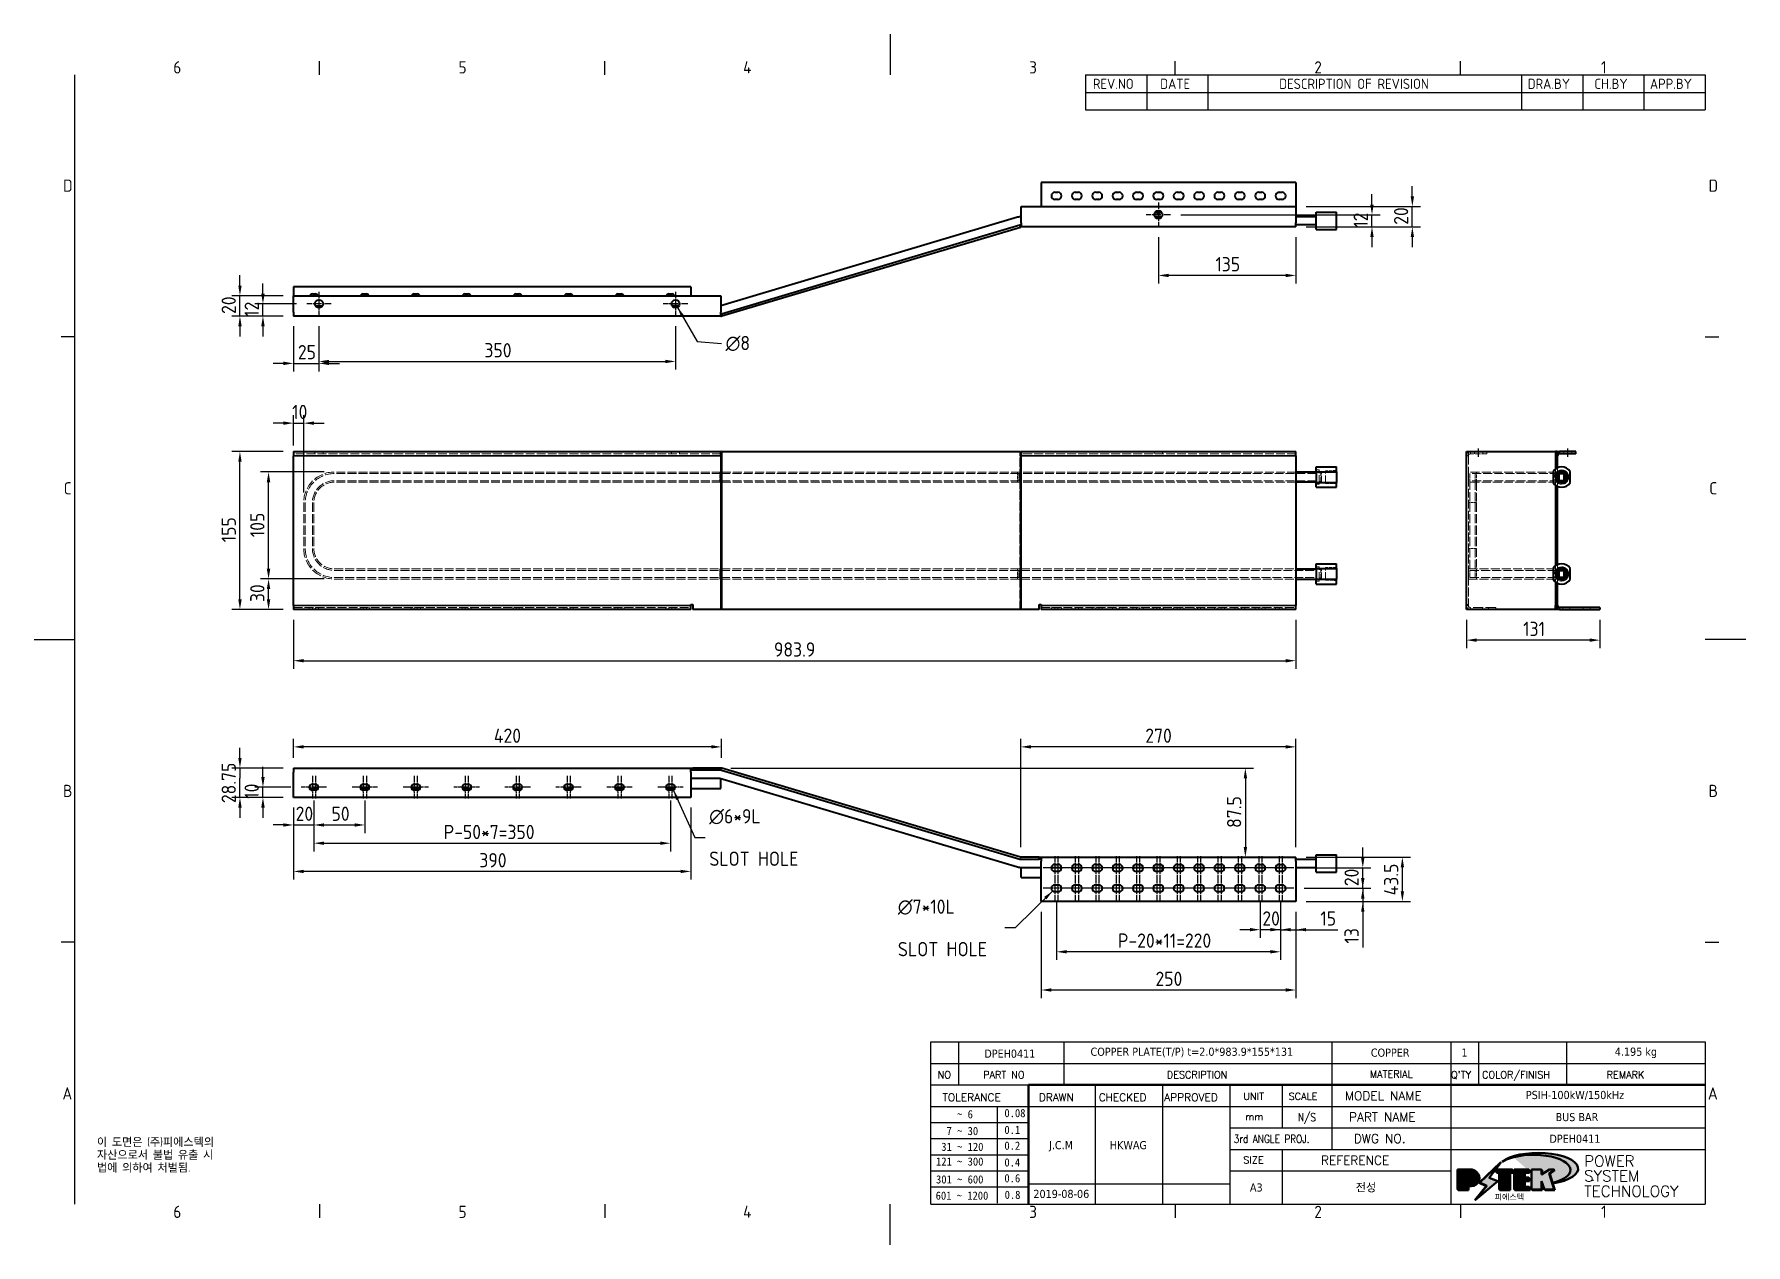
# Model space of a CAD drawing. Header units: millimetres. Extents: x 0 to 1680, y 0 to 1188.
import ezdxf
from ezdxf.enums import TextEntityAlignment as Align

# ---------------------------------------------------------------- set-up
doc = ezdxf.new("R2010")
doc.units = ezdxf.units.MM
doc.header["$LTSCALE"] = 4
doc.linetypes.add('CHAIN', pattern=[0.3543, 0.2362, -0.0295, 0.0591, -0.0295])
doc.linetypes.add('DASHED', pattern=[0.2067, 0.1654, -0.0413])
doc.layers.get('0').update_dxf_attribs({"color": 3, "lineweight": 25})
for name, color, linetype, lineweight in [('가려진 것(ISO)', 2, 'DASHED', 18), ('가려진 좁은 것(ISO)', 2, 'DASHED', 18), ('가시적인 것(ISO)', 3, 'Continuous', 40), ('가시적인 좁은 것(ISO)', 3, 'Continuous', 35), ('경계(ISO)', 7, 'Continuous', 25), ('기호(ISO)', 5, 'Continuous', 25), ('스케치 형상(ISO)', 3, 'Continuous', 25), ('제목(ISO)', 5, 'Continuous', 50), ('중심 표식(ISO)', 1, 'Continuous', 25), ('중심선(ISO)', 1, 'Continuous', 25), ('치수(ISO)', 2, 'Continuous', 25), ('해치(ISO)', 7, 'Continuous', 18)]:
    doc.layers.add(name, color=color, linetype=linetype, lineweight=lineweight)
doc.styles.add('HAN_291', font='')
doc.styles.add('HAN_370', font='', dxfattribs={"width": 2})
doc.styles.add('ISO ProportionalPSTEK', font='isocp.shx')
doc.styles.add('RC_284', font='ROMANC.shx')
doc.styles.add('RC_287', font='ROMANC.shx')
doc.styles.add('RC_292', font='ROMANC.shx')
doc.styles.add('ROMANT_294', font='romant.shx')
doc.styles.add('문자 텍스트_PSTEK_POSCO', font='isocp.shx')
doc.styles.add('치수 텍스트_PSTEK_POSCO', font='isocp.shx')
doc.styles.add('텍스트 스타일198', font='tahoma.ttf')
doc.styles.add('텍스트 스타일333', font='ROMANC.shx', dxfattribs={"width": 0.8})
doc.styles.get('HAN_291').set_extended_font_data('GulimChe')
doc.styles.get('HAN_370').set_extended_font_data('GulimChe')
doc.dimstyles.new('치수_PSTEK_POSCO', dxfattribs={"dimscale": 4, "dimtxt": 3.5, "dimasz": 2.5, "dimexe": 2, "dimexo": 2.5, "dimgap": 1, "dimtad": 1, "dimrnd": 1e-08, "dimdsep": 46, "dimtxsty": '치수 텍스트_PSTEK_POSCO', "dimcen": 0.09, "dimdle": 10, "dimclrd": 7, "dimclre": 7, "dimclrt": 2, "dimadec": 1, "dimazin": 2, "dimtfac": 1, "dimtmove": 0, "dimatfit": 3, "dimfxl": 0, "dimtolj": 1, "dimlwd": -1, "dimlwe": -1, "dimarcsym": 0})
doc.dimstyles.new('치수_PSTEK_POSCO$7', dxfattribs={"dimscale": 4, "dimtxt": 3.5, "dimasz": 2.5, "dimexe": 2, "dimexo": 2.5, "dimgap": 1, "dimtad": 1, "dimrnd": 1e-08, "dimdsep": 46, "dimtxsty": '치수 텍스트_PSTEK_POSCO', "dimcen": 0.09, "dimdle": 10, "dimclrd": 7, "dimclre": 7, "dimclrt": 2, "dimadec": 1, "dimazin": 2, "dimtfac": 1, "dimtmove": 0, "dimatfit": 3, "dimfxl": 0, "dimtolj": 1, "dimlwd": -1, "dimlwe": -1, "dimarcsym": 0})

msp = doc.modelspace()

# ---------------------------------------------------------------- texts
at = {"layer": '기호(ISO)', "color": 2, "char_height": 14, "attachment_point": 4, "style": '치수 텍스트_PSTEK_POSCO'}
for s, insert, width, line_spacing_factor in [('{\\fisocp|b0|i0;\\H14.0000;\\fAIGDT|b0|i0;\\H14.0000;n\\fisocp|b0|i0;\\H14.0000;8 }', (678.636, 884.497), 33.13767, 0.6125), ('{\\fAIGDT|b0|i0;\\H14.0000;n\\fisocp|b0|i0;\\H14.0000;6*9L\\PSLOT HOLE}', (662.554, 399.685), 101.15376, 1.78626), ('{\\fAIGDT|b0|i0;\\H14.0000;n\\fisocp|b0|i0;\\H14.0000;7*10L\\PSLOT HOLE}', (847.691, 310.958), 101.15376, 1.78626)]:
    msp.add_mtext(s, dxfattribs=dict(at, insert=insert, width=width, line_spacing_factor=line_spacing_factor))
at = {"layer": '기호(ISO)', "color": 7, "insert": (61.579, 104.913), "char_height": 8, "width": 204.96055, "attachment_point": 1, "line_spacing_factor": 0.944221, "style": '문자 텍스트_PSTEK_POSCO'}
msp.add_mtext('{이 도면은 (주)피에스텍의\\P자산으로서 불법 유출 시 \\P법에 의하여 처벌됨.}', dxfattribs=at)

# ---------------------------------------------------------------- blocks, each defined once
blk = doc.blocks.new('경계 Default Border')
at = {"layer": '경계(ISO)'}
for p, q in [((70, 287), (70, 290.4)), ((140, 287), (140, 290.4)), ((280, 287), (280, 290.4)), ((350, 287), (350, 290.4)), ((10, 222.75), (6.6, 222.75)), ((410, 222.75), (413.4, 222.75)), ((10, 74.25), (6.6, 74.25)), ((410, 74.25), (413.4, 74.25)), ((70, 10), (70, 6.6)), ((140, 10), (140, 6.6)), ((280, 10), (280, 6.6)), ((350, 10), (350, 6.6))]:
    blk.add_line(p, q, dxfattribs=at)
at = {"layer": '경계(ISO)', "flags": 128}
for points in [[(210, 297), (210, 287)], [(10, 10), (10, 287)], [(0, 148.5), (10, 148.5)], [(420, 148.5), (410, 148.5)], [(210, 0), (210, 10)]]:
    blk.add_lwpolyline(points, dxfattribs=at)
at = {"layer": '경계(ISO)', "color": 2, "char_height": 3, "attachment_point": 7, "style": '문자 텍스트_PSTEK_POSCO'}
for s, insert in [('6', (34.14, 287.37)), ('5', (104.14, 287.37)), ('4', (173.97, 287.4)), ('3', (244.17, 287.37)), ('2', (314.13, 287.37)), ('1', (384.49, 287.4)), ('D', (7.08, 258.35)), ('D', (410.88, 258.35)), ('C', (7.24, 184.1)), ('C', (411.04, 184.1)), ('B', (7.08, 109.85)), ('B', (410.88, 109.85)), ('A', (6.91, 35.62)), ('A', (410.71, 35.62)), ('6', (34.14, 6.57)), ('5', (104.14, 6.57)), ('4', (173.97, 6.6)), ('3', (244.17, 6.57)), ('2', (314.13, 6.57)), ('1', (384.49, 6.6))]:
    blk.add_mtext(s, dxfattribs=dict(at, insert=insert))
blk = doc.blocks.new('제목 블록 PSTEK')
for color, points in [(252, [(317.22, 17.06), (322.03, 21.63), (322.28, 21.94), (317.05, 16.98), (318.75, 16.19), (316, 12.72), (316.34, 13), (318.92, 16.27)]), (5, [(321.62, 17.42), (319.53, 18.25), (322.45, 22.02), (317.22, 17.06), (318.92, 16.27), (316.17, 12.8)]), (1, [(324.48, 19.61), (325.24, 19.61), (325.24, 20.26), (321.23, 20.26), (321.23, 19.61), (321.98, 19.61), (321.98, 15.34), (324.48, 15.34)]), (252, [(321.98, 19.61), (321.4, 19.61), (321.4, 19.46), (321.98, 19.46)]), (252, [(324.66, 19.46), (325.42, 19.46), (325.42, 20.11), (325.24, 20.11), (325.24, 19.61), (324.48, 19.61), (324.48, 15.34), (322.16, 15.34), (322.16, 15.19), (324.66, 15.19)]), (1, [(329.23, 20.26), (325.66, 20.26), (325.66, 15.34), (329.36, 15.34), (329.36, 15.99), (328.11, 15.99), (328.11, 17.56), (329.23, 17.56), (329.23, 18.26), (328.11, 18.26), (328.11, 19.61), (329.23, 19.61)]), (252, [(328.29, 19.46), (329.41, 19.46), (329.41, 20.11), (329.23, 20.11), (329.23, 19.61), (328.11, 19.61), (328.11, 18.26), (328.29, 18.26)]), (252, [(328.29, 17.42), (329.41, 17.42), (329.41, 18.11), (329.23, 18.11), (329.23, 17.56), (328.11, 17.56), (328.11, 15.99), (328.29, 15.99)]), (1, [(332.33, 20.26), (329.86, 20.26), (329.86, 15.34), (332.33, 15.34), (332.33, 17.43), (333.07, 15.34), (335.49, 15.34), (334.25, 19.31), (335.44, 20.26), (334.31, 20.26), (332.33, 19)]), (252, [(332.51, 16.93), (332.33, 17.43), (332.33, 15.34), (330.04, 15.34), (330.04, 15.19), (332.51, 15.19)]), (252, [(332.51, 20.11), (332.33, 20.11), (332.33, 19), (332.51, 19.11)]), (252, [(335.62, 20.11), (335.25, 20.11), (334.25, 19.31), (335.49, 15.34), (333.2, 15.34), (333.25, 15.19), (335.66, 15.19), (334.43, 19.16)]), (252, [(329.54, 15.85), (329.36, 15.85), (329.36, 15.34), (325.83, 15.34), (325.83, 15.19), (329.54, 15.19)])]:
    blk.add_hatch(color=color).paths.add_polyline_path(points)
h = blk.add_hatch(color=1)
edge = h.paths.add_edge_path(flags=0)
edge.add_line((314.22, 19.61), (314.22, 17))
edge.add_line((314.22, 17), (314.35, 17))
edge.add_arc((314.35, 17.65), 0.651, 270, 360)
edge.add_line((315, 17.65), (315, 18.96))
edge.add_arc((314.35, 18.96), 0.651, 0, 90)
edge.add_line((314.35, 19.61), (314.22, 19.61))
edge = h.paths.add_edge_path()
edge.add_arc((314.98, 18.29), 1.97, 270, 450)
edge.add_line((314.98, 20.26), (311.77, 20.26))
edge.add_line((311.77, 20.26), (311.77, 15.34))
edge.add_line((311.77, 15.34), (314.22, 15.34))
edge.add_line((314.22, 15.34), (314.22, 16.32))
edge.add_line((314.22, 16.32), (314.98, 16.32))
h = blk.add_hatch(color=252)
edge = h.paths.add_edge_path()
edge.add_arc((314.98, 18.29), 1.97, 270, 406.8279)
edge.add_arc((315.16, 18.14), 1.97, -90, 53.561, ccw=False)
edge.add_line((315.16, 16.17), (314.4, 16.17))
edge.add_line((314.4, 16.17), (314.4, 15.19))
edge.add_line((314.4, 15.19), (311.94, 15.19))
edge.add_line((311.94, 15.19), (311.94, 15.34))
edge.add_line((311.94, 15.34), (314.22, 15.34))
edge.add_line((314.22, 15.34), (314.22, 16.32))
edge.add_line((314.22, 16.32), (314.98, 16.32))
h = blk.add_hatch(color=252)
edge = h.paths.add_edge_path()
edge.add_line((314.4, 19.46), (314.53, 19.46))
edge.add_arc((314.53, 18.81), 0.651, 60.4189, 90, ccw=False)
edge.add_arc((314.35, 18.96), 0.651, 39.9699, 90)
edge.add_line((314.35, 19.61), (314.22, 19.61))
edge.add_line((314.22, 19.61), (314.22, 17))
edge.add_line((314.22, 17), (314.35, 17))
edge.add_arc((314.35, 17.65), 0.651, 270, 274.6931)
edge.add_line((314.4, 17), (314.4, 19.46))
at = {"layer": '해치(ISO)'}
h = blk.add_hatch(color=140, dxfattribs=at)
edge = h.paths.add_edge_path()
edge.add_ellipse((330.37, 20.16), major_axis=(9.1, 0), ratio=0.40699, start_angle=301.3098, end_angle=507.7437)
edge.add_ellipse((331.53, 20.46), major_axis=(-9.82, 0), ratio=0.39426, start_angle=111.5121, end_angle=334.4703, ccw=False)
edge.add_line((335.14, 16.86), (335.1, 16.99))
at = {"color": 180}
for p, q in [((182.48, 11.79), (182.48, 51.57)), ((182.48, 51.57), (372.48, 51.57)), ((189.27, 51.57), (189.27, 41.01)), ((215.22, 41.01), (215.22, 51.57)), ((280.88, 51.57), (280.88, 41.01)), ((310.09, 51.57), (310.09, 41.01)), ((316.9, 51.57), (316.9, 41.01)), ((338.46, 51.57), (338.46, 41.01)), ((372.48, 51.57), (372.48, 11.79)), ((182.48, 46.29), (372.48, 46.29)), ((182.48, 41.01), (206.45, 41.01)), ((222.94, 11.79), (222.94, 41.01)), ((239.43, 11.79), (239.43, 41.01)), ((255.92, 11.79), (255.92, 41.01)), ((268.69, 41.01), (268.69, 30.45)), ((280.88, 41.01), (280.88, 25.17)), ((310.09, 41.01), (310.09, 11.79)), ((182.48, 35.73), (206.45, 35.73)), ((198.86, 12.03), (198.86, 35.73)), ((206.45, 35.73), (372.48, 35.73)), ((182.48, 31.78), (206.45, 31.78)), ((255.92, 30.45), (372.48, 30.45)), ((182.48, 27.83), (206.45, 27.83)), ((182.48, 23.88), (206.45, 23.88)), ((255.92, 25.17), (372.48, 25.17)), ((268.69, 25.17), (268.69, 11.79)), ((182.48, 19.93), (206.45, 19.93)), ((255.92, 19.89), (310.09, 19.89)), ((182.48, 15.98), (206.45, 15.98)), ((206.45, 16.74), (255.92, 16.74)), ((182.48, 11.79), (372.48, 11.79))]:
    blk.add_line(p, q, dxfattribs=at)
at = {"color": 7, "lineweight": 50}
for p, q in [((206.45, 11.79), (206.45, 41.01)), ((206.45, 41.01), (372.48, 41.01))]:
    blk.add_line(p, q, dxfattribs=at)
at = {"color": 7}
for p, q in [((322.28, 21.94), (317.05, 16.98)), ((322.45, 22.02), (317.22, 17.06)), ((317.22, 17.06), (322.03, 21.63)), ((319.53, 18.25), (322.45, 22.02)), ((322.03, 21.63), (322.28, 21.94)), ((314.98, 20.26), (311.77, 20.26)), ((311.77, 20.26), (311.77, 15.34)), ((314.98, 20.26), (311.77, 20.26)), ((311.77, 20.26), (311.77, 15.34)), ((314.22, 17), (314.22, 19.61)), ((314.22, 19.61), (314.35, 19.61)), ((314.35, 19.61), (314.22, 19.61)), ((314.22, 19.61), (314.22, 17)), ((314.22, 17), (314.22, 19.61)), ((314.22, 19.61), (314.35, 19.61)), ((314.35, 17), (314.22, 17)), ((314.22, 17), (314.35, 17)), ((314.35, 17), (314.22, 17)), ((314.4, 19.46), (314.53, 19.46)), ((314.4, 17), (314.4, 19.46)), ((315, 18.96), (315, 17.65)), ((315, 18.96), (315, 17.65)), ((316.17, 12.8), (321.62, 17.42)), ((317.05, 16.98), (318.75, 16.19)), ((318.92, 16.27), (317.22, 17.06)), ((317.22, 17.06), (318.92, 16.27)), ((321.62, 17.42), (319.53, 18.25)), ((325.24, 20.26), (321.23, 20.26)), ((321.23, 20.26), (321.23, 19.61)), ((325.24, 20.26), (321.23, 20.26)), ((321.23, 20.26), (321.23, 19.61)), ((321.23, 19.61), (321.98, 19.61)), ((321.23, 19.61), (321.98, 19.61)), ((321.4, 19.61), (321.4, 19.46)), ((321.98, 19.61), (321.4, 19.61)), ((321.4, 19.46), (321.98, 19.46)), ((321.98, 19.61), (321.98, 15.34)), ((321.98, 19.46), (321.98, 19.61)), ((321.98, 19.61), (321.98, 15.34)), ((324.48, 19.61), (325.24, 19.61)), ((324.48, 15.34), (324.48, 19.61)), ((325.24, 19.61), (324.48, 19.61)), ((324.48, 19.61), (324.48, 15.34)), ((324.48, 19.61), (325.24, 19.61)), ((324.48, 15.34), (324.48, 19.61)), ((324.66, 19.46), (325.42, 19.46)), ((324.66, 15.19), (324.66, 19.46)), ((325.24, 19.61), (325.24, 20.26)), ((325.24, 19.61), (325.24, 20.26)), ((325.42, 20.11), (325.24, 20.11)), ((325.24, 20.11), (325.24, 19.61)), ((325.42, 19.46), (325.42, 20.11)), ((329.23, 20.26), (325.66, 20.26)), ((325.66, 20.26), (325.66, 15.34)), ((325.66, 20.26), (325.66, 15.34)), ((329.23, 20.26), (325.66, 20.26)), ((328.11, 18.26), (328.11, 19.61)), ((328.11, 19.61), (329.23, 19.61)), ((329.23, 19.61), (328.11, 19.61)), ((328.11, 19.61), (328.11, 18.26)), ((328.11, 18.26), (328.11, 19.61)), ((328.11, 19.61), (329.23, 19.61)), ((329.23, 18.26), (328.11, 18.26)), ((328.11, 18.26), (328.29, 18.26)), ((329.23, 18.26), (328.11, 18.26)), ((328.11, 17.56), (329.23, 17.56)), ((328.11, 15.99), (328.11, 17.56)), ((329.23, 17.56), (328.11, 17.56)), ((328.11, 17.56), (328.11, 15.99)), ((328.11, 17.56), (329.23, 17.56)), ((328.11, 15.99), (328.11, 17.56)), ((328.29, 18.26), (328.29, 19.46)), ((328.29, 19.46), (329.41, 19.46)), ((328.29, 15.99), (328.29, 17.42)), ((328.29, 17.42), (329.41, 17.42)), ((329.23, 19.61), (329.23, 20.26)), ((329.23, 19.61), (329.23, 20.26)), ((329.41, 20.11), (329.23, 20.11)), ((329.23, 20.11), (329.23, 19.61)), ((329.23, 17.56), (329.23, 18.26)), ((329.23, 17.56), (329.23, 18.26)), ((329.41, 18.11), (329.23, 18.11)), ((329.23, 18.11), (329.23, 17.56)), ((329.41, 19.46), (329.41, 20.11)), ((329.41, 17.42), (329.41, 18.11)), ((332.33, 20.26), (329.86, 20.26)), ((329.86, 20.26), (329.86, 15.34)), ((329.86, 20.26), (329.86, 15.34)), ((332.33, 20.26), (329.86, 20.26)), ((334.31, 20.26), (332.33, 19)), ((332.33, 19), (332.33, 20.26)), ((334.31, 20.26), (332.33, 19)), ((332.33, 19), (332.33, 20.26)), ((332.51, 20.11), (332.33, 20.11)), ((332.33, 20.11), (332.33, 19)), ((332.33, 19), (332.51, 19.11)), ((332.33, 17.43), (333.07, 15.34)), ((332.33, 15.34), (332.33, 17.43)), ((332.51, 16.93), (332.33, 17.43)), ((332.33, 17.43), (332.33, 15.34)), ((332.33, 17.43), (333.07, 15.34)), ((332.33, 15.34), (332.33, 17.43)), ((332.51, 19.11), (332.51, 20.11)), ((332.51, 15.19), (332.51, 16.93)), ((334.25, 19.31), (335.44, 20.26)), ((334.25, 19.31), (335.44, 20.26)), ((335.25, 20.11), (334.25, 19.31)), ((335.49, 15.34), (334.25, 19.31)), ((334.25, 19.31), (335.49, 15.34)), ((335.49, 15.34), (334.25, 19.31)), ((335.44, 20.26), (334.31, 20.26)), ((335.44, 20.26), (334.31, 20.26)), ((334.43, 19.16), (335.62, 20.11)), ((335.66, 15.19), (334.43, 19.16)), ((335.62, 20.11), (335.25, 20.11)), ((345.04, 17.5), (344.99, 17.69)), ((311.77, 15.34), (314.22, 15.34)), ((311.77, 15.34), (314.22, 15.34)), ((314.22, 15.34), (311.94, 15.34)), ((311.94, 15.34), (311.94, 15.19)), ((311.94, 15.19), (314.4, 15.19)), ((314.22, 16.32), (314.98, 16.32)), ((314.22, 15.34), (314.22, 16.32)), ((314.98, 16.32), (314.22, 16.32)), ((314.22, 16.32), (314.22, 15.34)), ((314.22, 16.32), (314.98, 16.32)), ((314.22, 15.34), (314.22, 16.32)), ((314.4, 16.17), (315.16, 16.17)), ((314.4, 15.19), (314.4, 16.17)), ((318.75, 16.19), (316, 12.72)), ((316, 12.72), (316.34, 13)), ((318.92, 16.27), (316.17, 12.8)), ((316.34, 13), (318.92, 16.27)), ((321.98, 15.34), (324.48, 15.34)), ((321.98, 15.34), (324.48, 15.34)), ((324.48, 15.34), (322.16, 15.34)), ((322.16, 15.34), (322.16, 15.19)), ((322.16, 15.19), (324.66, 15.19)), ((325.66, 15.34), (329.36, 15.34)), ((325.66, 15.34), (329.36, 15.34)), ((329.36, 15.34), (325.83, 15.34)), ((325.83, 15.34), (325.83, 15.19)), ((325.83, 15.19), (329.54, 15.19)), ((329.36, 15.99), (328.11, 15.99)), ((328.11, 15.99), (328.29, 15.99)), ((329.36, 15.99), (328.11, 15.99)), ((329.36, 15.34), (329.36, 15.99)), ((329.36, 15.34), (329.36, 15.99)), ((329.54, 15.85), (329.36, 15.85)), ((329.36, 15.85), (329.36, 15.34)), ((329.54, 15.19), (329.54, 15.85)), ((329.86, 15.34), (332.33, 15.34)), ((329.86, 15.34), (332.33, 15.34)), ((332.33, 15.34), (330.04, 15.34)), ((330.04, 15.34), (330.04, 15.19)), ((330.04, 15.19), (332.51, 15.19)), ((333.07, 15.34), (335.49, 15.34)), ((333.07, 15.34), (335.49, 15.34)), ((335.49, 15.34), (333.2, 15.34)), ((333.2, 15.34), (333.25, 15.19)), ((333.25, 15.19), (335.66, 15.19))]:
    blk.add_line(p, q, dxfattribs=at)
at = {"color": 5}
for p, q in [((322.45, 22.02), (317.22, 17.06)), ((319.53, 18.25), (322.45, 22.02)), ((316.17, 12.8), (321.62, 17.42)), ((317.22, 17.06), (318.92, 16.27)), ((321.62, 17.42), (319.53, 18.25)), ((318.92, 16.27), (316.17, 12.8))]:
    blk.add_line(p, q, dxfattribs=at)
at = {"color": 1}
for p, q in [((314.98, 20.26), (311.77, 20.26)), ((311.77, 20.26), (311.77, 15.34)), ((314.22, 17), (314.22, 19.61)), ((314.22, 19.61), (314.35, 19.61)), ((314.35, 17), (314.22, 17)), ((315, 18.96), (315, 17.65)), ((325.24, 20.26), (321.23, 20.26)), ((321.23, 20.26), (321.23, 19.61)), ((321.23, 19.61), (321.98, 19.61)), ((321.98, 19.61), (321.98, 15.34)), ((324.48, 19.61), (325.24, 19.61)), ((324.48, 15.34), (324.48, 19.61)), ((325.24, 19.61), (325.24, 20.26)), ((329.23, 20.26), (325.66, 20.26)), ((325.66, 20.26), (325.66, 15.34)), ((328.11, 18.26), (328.11, 19.61)), ((328.11, 19.61), (329.23, 19.61)), ((329.23, 18.26), (328.11, 18.26)), ((328.11, 17.56), (329.23, 17.56)), ((328.11, 15.99), (328.11, 17.56)), ((329.23, 19.61), (329.23, 20.26)), ((329.23, 17.56), (329.23, 18.26)), ((332.33, 20.26), (329.86, 20.26)), ((329.86, 20.26), (329.86, 15.34)), ((334.31, 20.26), (332.33, 19)), ((332.33, 19), (332.33, 20.26)), ((332.33, 17.43), (333.07, 15.34)), ((332.33, 15.34), (332.33, 17.43)), ((334.25, 19.31), (335.44, 20.26)), ((335.49, 15.34), (334.25, 19.31)), ((335.44, 20.26), (334.31, 20.26)), ((311.77, 15.34), (314.22, 15.34)), ((314.22, 16.32), (314.98, 16.32)), ((314.22, 15.34), (314.22, 16.32)), ((321.98, 15.34), (324.48, 15.34)), ((325.66, 15.34), (329.36, 15.34)), ((329.36, 15.99), (328.11, 15.99)), ((329.36, 15.34), (329.36, 15.99)), ((329.86, 15.34), (332.33, 15.34)), ((333.07, 15.34), (335.49, 15.34))]:
    blk.add_line(p, q, dxfattribs=at)
at = {"color": 7}
for centre, radius, start, end in [((314.35, 18.96), 0.651, 0, 90), ((314.35, 18.96), 0.651, 39.9699, 90), ((314.35, 18.96), 0.651, 0, 90), ((314.35, 17.65), 0.651, 270, 0), ((314.35, 17.65), 0.651, 270, 0), ((314.35, 17.65), 0.651, 270, 274.6931), ((314.53, 18.81), 0.651, 60.4189, 90), ((314.98, 18.29), 1.97, 270, 90), ((314.98, 18.29), 1.97, 270, 90), ((314.98, 18.29), 1.97, 270, 46.8279), ((315.16, 18.14), 1.97, 270, 53.561)]:
    blk.add_arc(centre, radius, start, end, dxfattribs=at)
at = {"color": 1}
for centre, radius, start, end in [((314.35, 18.96), 0.651, 0, 90), ((314.35, 17.65), 0.651, 270, 0), ((314.98, 18.29), 1.97, 270, 90)]:
    blk.add_arc(centre, radius, start, end, dxfattribs=at)
at = {"layer": '제목(ISO)', "lineweight": 18}
blk.add_line((182.48, 35.73), (182.48, 11.79), dxfattribs=at)
at = {"layer": '제목(ISO)'}
for p, q in [((322.28, 21.94), (317.05, 16.98)), ((322.45, 22.02), (317.22, 17.06)), ((317.22, 17.06), (322.03, 21.63)), ((319.53, 18.25), (322.45, 22.02)), ((322.03, 21.63), (322.28, 21.94)), ((314.98, 20.26), (311.77, 20.26)), ((311.77, 20.26), (311.77, 15.34)), ((314.22, 17), (314.22, 19.61)), ((314.22, 19.61), (314.35, 19.61)), ((314.35, 19.61), (314.22, 19.61)), ((314.22, 19.61), (314.22, 17)), ((314.35, 17), (314.22, 17)), ((314.22, 17), (314.35, 17)), ((314.4, 19.46), (314.53, 19.46)), ((314.4, 17), (314.4, 19.46)), ((315, 18.96), (315, 17.65)), ((316.17, 12.8), (321.62, 17.42)), ((317.05, 16.98), (318.75, 16.19)), ((317.22, 17.06), (318.92, 16.27)), ((318.92, 16.27), (317.22, 17.06)), ((321.62, 17.42), (319.53, 18.25)), ((325.24, 20.26), (321.23, 20.26)), ((321.23, 20.26), (321.23, 19.61)), ((321.23, 19.61), (321.98, 19.61)), ((321.98, 19.61), (321.4, 19.61)), ((321.4, 19.61), (321.4, 19.46)), ((321.4, 19.46), (321.98, 19.46)), ((321.98, 19.61), (321.98, 15.34)), ((321.98, 19.46), (321.98, 19.61)), ((324.48, 19.61), (325.24, 19.61)), ((324.48, 15.34), (324.48, 19.61)), ((325.24, 19.61), (324.48, 19.61)), ((324.48, 19.61), (324.48, 15.34)), ((324.66, 19.46), (325.42, 19.46)), ((324.66, 15.19), (324.66, 19.46)), ((325.24, 19.61), (325.24, 20.26)), ((325.42, 20.11), (325.24, 20.11)), ((325.24, 20.11), (325.24, 19.61)), ((325.42, 19.46), (325.42, 20.11)), ((329.23, 20.26), (325.66, 20.26)), ((325.66, 20.26), (325.66, 15.34)), ((328.11, 18.26), (328.11, 19.61)), ((328.11, 19.61), (329.23, 19.61)), ((329.23, 19.61), (328.11, 19.61)), ((328.11, 19.61), (328.11, 18.26)), ((329.23, 18.26), (328.11, 18.26)), ((328.11, 18.26), (328.29, 18.26)), ((328.11, 15.99), (328.11, 17.56)), ((328.11, 17.56), (329.23, 17.56)), ((329.23, 17.56), (328.11, 17.56)), ((328.11, 17.56), (328.11, 15.99)), ((328.29, 19.46), (329.41, 19.46)), ((328.29, 18.26), (328.29, 19.46)), ((328.29, 17.42), (329.41, 17.42)), ((328.29, 15.99), (328.29, 17.42)), ((329.23, 19.61), (329.23, 20.26)), ((329.41, 20.11), (329.23, 20.11)), ((329.23, 20.11), (329.23, 19.61)), ((329.23, 17.56), (329.23, 18.26)), ((329.41, 18.11), (329.23, 18.11)), ((329.23, 18.11), (329.23, 17.56)), ((329.41, 19.46), (329.41, 20.11)), ((329.41, 17.42), (329.41, 18.11)), ((332.33, 20.26), (329.86, 20.26)), ((329.86, 20.26), (329.86, 15.34)), ((334.31, 20.26), (332.33, 19)), ((332.33, 19), (332.33, 20.26)), ((332.51, 20.11), (332.33, 20.11)), ((332.33, 20.11), (332.33, 19)), ((332.33, 19), (332.51, 19.11)), ((332.33, 15.34), (332.33, 17.43)), ((332.33, 17.43), (333.07, 15.34)), ((332.51, 16.93), (332.33, 17.43)), ((332.33, 17.43), (332.33, 15.34)), ((332.51, 19.11), (332.51, 20.11)), ((332.51, 15.19), (332.51, 16.93)), ((334.25, 19.31), (335.44, 20.26)), ((335.25, 20.11), (334.25, 19.31)), ((335.49, 15.34), (334.25, 19.31)), ((334.25, 19.31), (335.49, 15.34)), ((335.44, 20.26), (334.31, 20.26)), ((334.43, 19.16), (335.62, 20.11)), ((335.66, 15.19), (334.43, 19.16)), ((335.62, 20.11), (335.25, 20.11)), ((311.77, 15.34), (314.22, 15.34)), ((314.22, 15.34), (311.94, 15.34)), ((311.94, 15.34), (311.94, 15.19)), ((311.94, 15.19), (314.4, 15.19)), ((314.22, 15.34), (314.22, 16.32)), ((314.22, 16.32), (314.98, 16.32)), ((314.98, 16.32), (314.22, 16.32)), ((314.22, 16.32), (314.22, 15.34)), ((314.4, 15.19), (314.4, 16.17)), ((314.4, 16.17), (315.16, 16.17)), ((318.75, 16.19), (316, 12.72)), ((316, 12.72), (316.34, 13)), ((318.92, 16.27), (316.17, 12.8)), ((316.34, 13), (318.92, 16.27)), ((321.98, 15.34), (324.48, 15.34)), ((324.48, 15.34), (322.16, 15.34)), ((322.16, 15.34), (322.16, 15.19)), ((322.16, 15.19), (324.66, 15.19)), ((325.66, 15.34), (329.36, 15.34)), ((329.36, 15.34), (325.83, 15.34)), ((325.83, 15.34), (325.83, 15.19)), ((325.83, 15.19), (329.54, 15.19)), ((329.36, 15.99), (328.11, 15.99)), ((328.11, 15.99), (328.29, 15.99)), ((329.36, 15.34), (329.36, 15.99)), ((329.54, 15.85), (329.36, 15.85)), ((329.36, 15.85), (329.36, 15.34)), ((329.54, 15.19), (329.54, 15.85)), ((329.86, 15.34), (332.33, 15.34)), ((332.33, 15.34), (330.04, 15.34)), ((330.04, 15.34), (330.04, 15.19)), ((330.04, 15.19), (332.51, 15.19)), ((333.07, 15.34), (335.49, 15.34)), ((335.49, 15.34), (333.2, 15.34)), ((333.2, 15.34), (333.25, 15.19)), ((333.25, 15.19), (335.66, 15.19))]:
    blk.add_line(p, q, dxfattribs=at)
at = {"layer": '제목(ISO)', "color": 4}
blk.add_line((335.14, 16.86), (335.1, 16.99), dxfattribs=at)
at = {"layer": '제목(ISO)'}
for centre, radius, start, end in [((314.35, 18.96), 0.651, 0, 90), ((314.35, 18.96), 0.651, 39.9699, 90), ((314.35, 17.65), 0.651, 270, 0), ((314.35, 17.65), 0.651, 270, 274.6931), ((314.53, 18.81), 0.651, 60.4189, 90), ((314.98, 18.29), 1.97, 46.8279, 90), ((314.98, 18.29), 1.97, 270, 46.8279), ((314.98, 18.29), 1.97, 270, 46.8279), ((315.16, 18.14), 1.97, 270, 53.561)]:
    blk.add_arc(centre, radius, start, end, dxfattribs=at)
at = {"layer": '제목(ISO)', "color": 4}
for centre, major_axis, ratio, start_param, end_param in [((331.53, 20.46), (9.82, 0), 0.39426, 5.087845, 8.9792), ((330.37, 20.16), (9.1, 0), 0.40699, 5.258849, 8.861799)]:
    blk.add_ellipse(centre, major_axis=major_axis, ratio=ratio, start_param=start_param, end_param=end_param, dxfattribs=at)
at = {"color": 2}
for s, height, style, p in [('NO', 1.742, 'RC_284', (184.14, 42.62)), ('PART NO', 1.742, 'RC_284', (195.34, 42.62)), ('DESCRIPTION', 1.7424, 'RC_284', (240.4, 42.62)), ("Q'TY", 1.742, 'RC_284', (310.14, 42.62)), ('COLOR/FINISH', 1.7424, 'RC_284', (317.77, 42.62)), ('REMARK', 1.742, 'RC_284', (348.35, 42.62)), (' TOLERANCE', 1.9, 'RC_287', (184.09, 37.01)), ('DRAWN', 1.9, 'RC_287', (208.98, 37.01)), ('CHECKED', 1.9, 'RC_287', (223.69, 37.01)), ('APPROVED', 1.9, 'RC_287', (239.78, 37.01)), ('UNIT', 1.742, 'RC_284', (259.17, 37.34)), ('SCALE', 1.742, 'RC_284', (270.29, 37.34)), ('MODEL NAME', 2.178, 'RC_292', (284.1, 37.25)), ('    ~ 6', 2, 'HAN_291', (183.77, 32.82)), ('0.08', 2, 'HAN_291', (200.55, 33.1)), ('PART NAME', 2.178, 'RC_292', (285.14, 32.03)), ('  7 ~ 30', 2, 'HAN_291', (183.77, 28.71)), ('0.1', 2, 'HAN_291', (200.55, 28.99)), ('mm', 1.742, 'RC_284', (259.65, 32.35)), (' 31 ~ 120', 2, 'HAN_291', (183.77, 24.83)), ('0.2', 2, 'HAN_291', (200.55, 25.11)), (' DWG NO.', 2.178, 'RC_292', (284.81, 26.75)), ('121 ~ 300', 2, 'HAN_291', (183.77, 21.21)), ('0.4', 2, 'HAN_291', (200.55, 21)), ('SIZE', 1.742, 'RC_284', (259.17, 21.69)), ('REFERENCE', 2.178, 'RC_292', (278.27, 21.43)), ('301 ~ 600', 2, 'HAN_291', (183.77, 16.83)), ('0.6', 2, 'HAN_291', (200.55, 17.12)), ('601 ~ 1200', 2, 'HAN_291', (183.68, 12.85)), ('0.8', 2, 'HAN_291', (200.61, 13.06))]:
    blk.add_text(s, height=height, dxfattribs=dict(at, style=style)).set_placement(p)
at = {"color": 2, "style": 'RC_284'}
blk.add_text('MATERIAL', height=1.742, dxfattribs=at).set_placement((295.48, 43.65), align=Align.MIDDLE_CENTER)
at = {"color": 7, "style": '텍스트 스타일333', "width": 0.8}
blk.add_text('N/S', height=2, dxfattribs=at).set_placement((274.78, 33.09), align=Align.MIDDLE_CENTER)
at = {"color": 2, "style": '텍스트 스타일333', "width": 0.8}
blk.add_text('3rd ANGLE PROJ.', height=2, dxfattribs=at).set_placement((256.84, 26.76))
at = {"color": 7, "style": 'ROMANT_294'}
for s, p in [('POWER', (342.83, 20.97)), ('SYSTEM', (342.83, 17.33)), ('TECHNOLOGY', (342.83, 13.57))]:
    blk.add_text(s, height=2.7, dxfattribs=at).set_placement(p)
at = {"color": 7, "insert": (320.85, 14.21), "char_height": 1.4, "attachment_point": 1, "line_spacing_factor": 0.332, "style": 'HAN_370'}
blk.add_mtext('\\fHY견고딕|b0|i0;\\H1.4000;피에스텍', dxfattribs=at)
at = {"layer": '제목(ISO)', "color": 7, "style": '텍스트 스타일198'}
for tag, p in [('설명_001', (221.69, 48.15)), ('질량\\P3;_001', (350.33, 48.16)), ('부품_번호_001', (195.63, 47.68)), ('재질_001', (290.47, 47.93)), ("3._Q'TY_001", (312.71, 47.92)), ('1._MODEL_NAME_001', (328.51, 37.54)), ('제목_001', (335.81, 32.12)), ('설계자_001', (211.5, 25.23)), ('점검자_001', (226.43, 25.23)), ('부품_번호_001', (334.29, 26.81)), ('시트_크기_001', (260.81, 14.84)), ('프로젝트_001', (286.76, 14.86)), ('작성_날짜_001', (207.66, 13.27))]:
    blk.add_attdef(tag, p, '', height=2, dxfattribs=at)
for tag, p in [('4._COLOR', (327.68, 48.93)), ('엔지니어링_승인자', (247.67, 26.23)), ('점검_날짜', (231.18, 14.27)), ('엔지니어링_승인_날짜', (247.67, 14.27))]:
    blk.add_attdef(tag, text='', height=2, dxfattribs=at).set_placement(p, align=Align.MIDDLE_CENTER)
blk = doc.blocks.new('리비전 내역')
at = {"layer": '기호(ISO)'}
for p, q in [((258, 287), (410, 287)), ((258, 287), (258, 282.72)), ((273, 287), (273, 282.72)), ((288, 287), (288, 282.72)), ((365, 287), (365, 282.72)), ((380, 287), (380, 282.72)), ((395, 287), (395, 282.72)), ((410, 287), (410, 282.72)), ((258, 282.72), (410, 282.72)), ((258, 282.72), (258, 278.44)), ((273, 282.72), (273, 278.44)), ((288, 282.72), (288, 278.44)), ((365, 282.72), (365, 278.44)), ((380, 282.72), (380, 278.44)), ((395, 282.72), (395, 278.44)), ((410, 282.72), (410, 278.44)), ((258, 278.44), (410, 278.44))]:
    blk.add_line(p, q, dxfattribs=at)
at = {"layer": '기호(ISO)', "color": 2, "char_height": 2.5, "attachment_point": 7, "style": 'ISO ProportionalPSTEK'}
for s, insert in [('REV.NO', (259.79, 283.58)), ('DATE', (276.31, 283.58)), ('DESCRIPTION OF REVISION', (305.51, 283.58)), ('DRA.BY', (366.48, 283.58)), ('CH.BY', (382.86, 283.58)), ('APP.BY', (396.48, 283.58))]:
    blk.add_mtext(s, dxfattribs=dict(at, insert=insert))
blk = doc.blocks.new('*D22')
at = {"layer": 'Defpoints', "color": 0}
for p in [(254.5, 623.4), (1238.4, 623.4), (1238.4, 573.2)]:
    blk.add_point(p, dxfattribs=at)
at = {"layer": '치수(ISO)', "color": 7}
for p, q in [((254.5, 613.4), (254.5, 565.2)), ((1238.4, 613.4), (1238.4, 565.2)), ((264.5, 573.2), (1228.4, 573.2))]:
    blk.add_line(p, q, dxfattribs=at)
for points in [[(264.5, 574.8), (264.5, 571.5), (254.5, 573.2)], [(1228.4, 574.8), (1228.4, 571.5), (1238.4, 573.2)]]:
    blk.add_solid(points, dxfattribs=at)
at = {"layer": '치수(ISO)', "color": 2, "insert": (726.1, 584.2), "char_height": 14, "attachment_point": 4, "style": '치수 텍스트_PSTEK_POSCO'}
blk.add_mtext('\\A1;983.9', dxfattribs=at)
blk = doc.blocks.new('*D23')
at = {"layer": 'Defpoints', "color": 0}
for p in [(201.9, 778.4), (254.5, 778.4), (254.5, 623.4)]:
    blk.add_point(p, dxfattribs=at)
at = {"layer": '치수(ISO)', "color": 7}
for p, q in [((244.5, 778.4), (193.9, 778.4)), ((201.9, 633.4), (201.9, 768.4)), ((244.5, 623.4), (193.9, 623.4))]:
    blk.add_line(p, q, dxfattribs=at)
for points in [[(200.3, 768.4), (203.6, 768.4), (201.9, 778.4)], [(200.3, 633.4), (203.6, 633.4), (201.9, 623.4)]]:
    blk.add_solid(points, dxfattribs=at)
at = {"layer": '치수(ISO)', "color": 2, "insert": (190.9, 689.4), "char_height": 14, "attachment_point": 4, "rotation": 90, "style": '치수 텍스트_PSTEK_POSCO'}
blk.add_mtext('\\A1;155', dxfattribs=at)
blk = doc.blocks.new('*D24')
at = {"layer": 'Defpoints', "color": 0}
for p in [(1405.8, 623.4), (1536.8, 623.4), (1405.8, 593.4)]:
    blk.add_point(p, dxfattribs=at)
at = {"layer": '치수(ISO)', "color": 7}
for p, q in [((1405.8, 613.4), (1405.8, 585.4)), ((1536.8, 613.4), (1536.8, 585.4)), ((1526.8, 593.4), (1415.8, 593.4))]:
    blk.add_line(p, q, dxfattribs=at)
for points in [[(1415.8, 595), (1415.8, 591.7), (1405.8, 593.4)], [(1526.8, 595), (1526.8, 591.7), (1536.8, 593.4)]]:
    blk.add_solid(points, dxfattribs=at)
at = {"layer": '치수(ISO)', "color": 2, "insert": (1461.5, 604.4), "char_height": 14, "attachment_point": 4, "style": '치수 텍스트_PSTEK_POSCO'}
blk.add_mtext('\\A1;131', dxfattribs=at)
blk = doc.blocks.new('*D25')
at = {"layer": 'Defpoints', "color": 0}
for p in [(254.5, 911.4), (279.5, 911.4), (279.5, 865)]:
    blk.add_point(p, dxfattribs=at)
at = {"layer": '치수(ISO)', "color": 7}
for p, q in [((254.5, 901.4), (254.5, 857)), ((279.5, 901.4), (279.5, 857)), ((244.5, 865), (234.5, 865)), ((254.5, 865), (279.5, 865)), ((289.5, 865), (299.5, 865))]:
    blk.add_line(p, q, dxfattribs=at)
for points in [[(244.5, 866.7), (244.5, 863.3), (254.5, 865)], [(289.5, 866.7), (289.5, 863.3), (279.5, 865)]]:
    blk.add_solid(points, dxfattribs=at)
at = {"layer": '치수(ISO)', "color": 2, "insert": (258.8, 876), "char_height": 14, "attachment_point": 4, "style": '치수 텍스트_PSTEK_POSCO'}
blk.add_mtext('\\A1;25', dxfattribs=at)
blk = doc.blocks.new('*D26')
at = {"layer": 'Defpoints', "color": 0}
for p in [(279.5, 911.4), (629.5, 911.4), (629.5, 866.9)]:
    blk.add_point(p, dxfattribs=at)
at = {"layer": '치수(ISO)', "color": 7}
for p, q in [((279.5, 901.4), (279.5, 858.9)), ((629.5, 901.4), (629.5, 858.9)), ((289.5, 866.9), (619.5, 866.9))]:
    blk.add_line(p, q, dxfattribs=at)
for points in [[(289.5, 868.5), (289.5, 865.2), (279.5, 866.9)], [(619.5, 868.5), (619.5, 865.2), (629.5, 866.9)]]:
    blk.add_solid(points, dxfattribs=at)
at = {"layer": '치수(ISO)', "color": 2, "insert": (441.9, 877.9), "char_height": 14, "attachment_point": 4, "style": '치수 텍스트_PSTEK_POSCO'}
blk.add_mtext('\\A1;350', dxfattribs=at)
blk = doc.blocks.new('*D27')
at = {"layer": 'Defpoints', "color": 0}
for p in [(224.5, 923.4), (254.5, 911.4), (267.5, 923.4)]:
    blk.add_point(p, dxfattribs=at)
at = {"layer": '치수(ISO)', "color": 7}
for p, q in [((224.5, 933.4), (224.5, 943.4)), ((257.5, 923.4), (216.5, 923.4)), ((244.5, 911.4), (216.5, 911.4)), ((224.5, 911.4), (224.5, 923.4)), ((224.5, 901.4), (224.5, 891.4))]:
    blk.add_line(p, q, dxfattribs=at)
for points in [[(222.8, 933.4), (226.2, 933.4), (224.5, 923.4)], [(222.8, 901.4), (226.2, 901.4), (224.5, 911.4)]]:
    blk.add_solid(points, dxfattribs=at)
at = {"layer": '치수(ISO)', "color": 2, "insert": (213.5, 910.6), "char_height": 14, "attachment_point": 4, "rotation": 90, "style": '치수 텍스트_PSTEK_POSCO'}
blk.add_mtext('\\A1;12', dxfattribs=at)
blk = doc.blocks.new('*D28')
at = {"layer": 'Defpoints', "color": 0}
for p in [(201.9, 931.4), (254.5, 931.4), (254.5, 911.4)]:
    blk.add_point(p, dxfattribs=at)
at = {"layer": '치수(ISO)', "color": 7}
for p, q in [((201.9, 941.4), (201.9, 951.4)), ((244.5, 931.4), (193.9, 931.4)), ((201.9, 911.4), (201.9, 931.4)), ((244.5, 911.4), (193.9, 911.4)), ((201.9, 901.4), (201.9, 891.4))]:
    blk.add_line(p, q, dxfattribs=at)
for points in [[(200.3, 941.4), (203.6, 941.4), (201.9, 931.4)], [(200.3, 901.4), (203.6, 901.4), (201.9, 911.4)]]:
    blk.add_solid(points, dxfattribs=at)
at = {"layer": '치수(ISO)', "color": 2, "insert": (190.9, 913.5), "char_height": 14, "attachment_point": 4, "rotation": 90, "style": '치수 텍스트_PSTEK_POSCO'}
blk.add_mtext('\\A1;20', dxfattribs=at)
blk = doc.blocks.new('*D29')
at = {"layer": 'Defpoints', "color": 0}
for p in [(1115.4, 1010.9), (1313.1, 1010.9), (1238.4, 998.9)]:
    blk.add_point(p, dxfattribs=at)
at = {"layer": '치수(ISO)', "color": 7}
for p, q in [((1313.1, 1020.9), (1313.1, 1030.9)), ((1125.4, 1010.9), (1321.1, 1010.9)), ((1313.1, 998.9), (1313.1, 1010.9)), ((1248.4, 998.9), (1321.1, 998.9)), ((1313.1, 988.9), (1313.1, 978.9))]:
    blk.add_line(p, q, dxfattribs=at)
for points in [[(1311.4, 1020.9), (1314.8, 1020.9), (1313.1, 1010.9)], [(1311.4, 988.9), (1314.8, 988.9), (1313.1, 998.9)]]:
    blk.add_solid(points, dxfattribs=at)
at = {"layer": '치수(ISO)', "color": 2, "insert": (1302.1, 998.1), "char_height": 14, "attachment_point": 4, "rotation": 90, "style": '치수 텍스트_PSTEK_POSCO'}
blk.add_mtext('\\A1;12', dxfattribs=at)
blk = doc.blocks.new('*D30')
at = {"layer": 'Defpoints', "color": 0}
for p in [(1238.4, 1018.9), (1352.7, 1018.9), (1238.4, 998.9)]:
    blk.add_point(p, dxfattribs=at)
at = {"layer": '치수(ISO)', "color": 7}
for p, q in [((1352.7, 1028.9), (1352.7, 1038.9)), ((1248.4, 1018.9), (1360.7, 1018.9)), ((1352.7, 998.9), (1352.7, 1018.9)), ((1248.4, 998.9), (1360.7, 998.9)), ((1352.7, 988.9), (1352.7, 978.9))]:
    blk.add_line(p, q, dxfattribs=at)
for points in [[(1351.1, 1028.9), (1354.4, 1028.9), (1352.7, 1018.9)], [(1351.1, 988.9), (1354.4, 988.9), (1352.7, 998.9)]]:
    blk.add_solid(points, dxfattribs=at)
at = {"layer": '치수(ISO)', "color": 2, "insert": (1341.7, 1001), "char_height": 14, "attachment_point": 4, "rotation": 90, "style": '치수 텍스트_PSTEK_POSCO'}
blk.add_mtext('\\A1;20', dxfattribs=at)
blk = doc.blocks.new('*D31')
at = {"layer": 'Defpoints', "color": 0}
for p in [(254.5, 439.1), (274.5, 446.1), (274.5, 412)]:
    blk.add_point(p, dxfattribs=at)
at = {"layer": '치수(ISO)', "color": 7}
for p, q in [((254.5, 429.1), (254.5, 404)), ((274.5, 436.1), (274.5, 404)), ((244.5, 412), (234.5, 412)), ((254.5, 412), (274.5, 412)), ((284.5, 412), (294.5, 412))]:
    blk.add_line(p, q, dxfattribs=at)
for points in [[(244.5, 413.6), (244.5, 410.3), (254.5, 412)], [(284.5, 413.6), (284.5, 410.3), (274.5, 412)]]:
    blk.add_solid(points, dxfattribs=at)
at = {"layer": '치수(ISO)', "color": 2, "insert": (256.6, 423), "char_height": 14, "attachment_point": 4, "style": '치수 텍스트_PSTEK_POSCO'}
blk.add_mtext('\\A1;20', dxfattribs=at)
blk = doc.blocks.new('*D32')
at = {"layer": 'Defpoints', "color": 0}
for p in [(274.5, 446.1), (624.5, 446.1), (624.5, 394.1)]:
    blk.add_point(p, dxfattribs=at)
at = {"layer": '치수(ISO)', "color": 7}
for p, q in [((274.5, 436.1), (274.5, 386.1)), ((624.5, 436.1), (624.5, 386.1)), ((284.5, 394.1), (614.5, 394.1))]:
    blk.add_line(p, q, dxfattribs=at)
for points in [[(284.5, 395.7), (284.5, 392.4), (274.5, 394.1)], [(614.5, 395.7), (614.5, 392.4), (624.5, 394.1)]]:
    blk.add_solid(points, dxfattribs=at)
at = {"layer": '치수(ISO)', "color": 2, "insert": (401.9, 405.1), "char_height": 14, "attachment_point": 4, "style": '치수 텍스트_PSTEK_POSCO'}
blk.add_mtext('\\A1;P-50*7=350', dxfattribs=at)
blk = doc.blocks.new('*D33')
at = {"layer": 'Defpoints', "color": 0}
for p in [(254.5, 439.1), (644.5, 439.1), (254.5, 366.4)]:
    blk.add_point(p, dxfattribs=at)
at = {"layer": '치수(ISO)', "color": 7}
for p, q in [((254.5, 429.1), (254.5, 358.4)), ((644.5, 429.1), (644.5, 358.4)), ((634.5, 366.4), (264.5, 366.4))]:
    blk.add_line(p, q, dxfattribs=at)
for points in [[(264.5, 368), (264.5, 364.7), (254.5, 366.4)], [(634.5, 368), (634.5, 364.7), (644.5, 366.4)]]:
    blk.add_solid(points, dxfattribs=at)
at = {"layer": '치수(ISO)', "color": 2, "insert": (436.9, 377.4), "char_height": 14, "attachment_point": 4, "style": '치수 텍스트_PSTEK_POSCO'}
blk.add_mtext('\\A1;390', dxfattribs=at)
blk = doc.blocks.new('*D34')
at = {"layer": 'Defpoints', "color": 0}
for p in [(224.5, 449.1), (254.5, 439.1), (262, 449.1)]:
    blk.add_point(p, dxfattribs=at)
at = {"layer": '치수(ISO)', "color": 7}
for p, q in [((224.5, 459.1), (224.5, 469.1)), ((252, 449.1), (216.5, 449.1)), ((244.5, 439.1), (216.5, 439.1)), ((224.5, 439.1), (224.5, 449.1)), ((224.5, 429.1), (224.5, 419.1))]:
    blk.add_line(p, q, dxfattribs=at)
for points in [[(222.8, 459.1), (226.2, 459.1), (224.5, 449.1)], [(222.8, 429.1), (226.2, 429.1), (224.5, 439.1)]]:
    blk.add_solid(points, dxfattribs=at)
at = {"layer": '치수(ISO)', "color": 2, "insert": (213.5, 437.7), "char_height": 14, "attachment_point": 4, "rotation": 90, "style": '치수 텍스트_PSTEK_POSCO'}
blk.add_mtext('\\A1;10', dxfattribs=at)
blk = doc.blocks.new('*D35')
at = {"layer": 'Defpoints', "color": 0}
for p in [(201.9, 467.8), (254.5, 467.8), (254.5, 439.1)]:
    blk.add_point(p, dxfattribs=at)
at = {"layer": '치수(ISO)', "color": 7}
for p, q in [((201.9, 477.8), (201.9, 487.8)), ((244.5, 467.8), (193.9, 467.8)), ((201.9, 467.8), (201.9, 457.8)), ((201.9, 449.1), (201.9, 457.8)), ((244.5, 439.1), (193.9, 439.1)), ((201.9, 439.1), (201.9, 449.1)), ((201.9, 429.1), (201.9, 419.1))]:
    blk.add_line(p, q, dxfattribs=at)
for points in [[(200.3, 477.8), (203.6, 477.8), (201.9, 467.8)], [(200.3, 429.1), (203.6, 429.1), (201.9, 439.1)]]:
    blk.add_solid(points, dxfattribs=at)
at = {"layer": '치수(ISO)', "color": 2, "insert": (190.9, 433.4), "char_height": 14, "attachment_point": 4, "rotation": 90, "style": '치수 텍스트_PSTEK_POSCO'}
blk.add_mtext('\\A1;28.75', dxfattribs=at)
blk = doc.blocks.new('*D36')
at = {"layer": 'Defpoints', "color": 0}
for p in [(274.5, 446.1), (324.5, 446.1), (324.5, 412)]:
    blk.add_point(p, dxfattribs=at)
at = {"layer": '치수(ISO)', "color": 7}
for p, q in [((274.5, 436.1), (274.5, 404)), ((324.5, 436.1), (324.5, 404)), ((284.5, 412), (314.5, 412))]:
    blk.add_line(p, q, dxfattribs=at)
for points in [[(284.5, 413.6), (284.5, 410.3), (274.5, 412)], [(314.5, 413.6), (314.5, 410.3), (324.5, 412)]]:
    blk.add_solid(points, dxfattribs=at)
at = {"layer": '치수(ISO)', "color": 2, "insert": (291.8, 423), "char_height": 14, "attachment_point": 4, "style": '치수 텍스트_PSTEK_POSCO'}
blk.add_mtext('\\A1;50', dxfattribs=at)
blk = doc.blocks.new('*D37')
at = {"layer": 'Defpoints', "color": 0}
for p in [(1223.4, 346.3), (1238.4, 336.8), (1223.4, 309.2)]:
    blk.add_point(p, dxfattribs=at)
at = {"layer": '치수(ISO)', "color": 7}
for p, q in [((1223.4, 336.3), (1223.4, 301.2)), ((1238.4, 326.8), (1238.4, 301.2)), ((1213.4, 309.2), (1203.4, 309.2)), ((1223.4, 309.2), (1238.4, 309.2)), ((1248.4, 309.2), (1279.6, 309.2))]:
    blk.add_line(p, q, dxfattribs=at)
for points in [[(1213.4, 310.9), (1213.4, 307.6), (1223.4, 309.2)], [(1248.4, 310.9), (1248.4, 307.6), (1238.4, 309.2)]]:
    blk.add_solid(points, dxfattribs=at)
at = {"layer": '치수(ISO)', "color": 2, "insert": (1262.4, 320.2), "char_height": 14, "attachment_point": 4, "style": '치수 텍스트_PSTEK_POSCO'}
blk.add_mtext('\\A1;15', dxfattribs=at)
blk = doc.blocks.new('*D38')
at = {"layer": 'Defpoints', "color": 0}
for p in [(1203.4, 346.3), (1223.4, 346.3), (1203.4, 309.2)]:
    blk.add_point(p, dxfattribs=at)
at = {"layer": '치수(ISO)', "color": 7}
for p, q in [((1203.4, 336.3), (1203.4, 301.2)), ((1223.4, 336.3), (1223.4, 301.2)), ((1193.4, 309.2), (1183.4, 309.2)), ((1223.4, 309.2), (1203.4, 309.2)), ((1233.4, 309.2), (1243.4, 309.2))]:
    blk.add_line(p, q, dxfattribs=at)
for points in [[(1193.4, 310.9), (1193.4, 307.6), (1203.4, 309.2)], [(1233.4, 310.9), (1233.4, 307.6), (1223.4, 309.2)]]:
    blk.add_solid(points, dxfattribs=at)
at = {"layer": '치수(ISO)', "color": 2, "insert": (1205.5, 320.2), "char_height": 14, "attachment_point": 4, "style": '치수 텍스트_PSTEK_POSCO'}
blk.add_mtext('\\A1;20', dxfattribs=at)
blk = doc.blocks.new('*D39')
at = {"layer": 'Defpoints', "color": 0}
for p in [(1003.4, 346.3), (1223.4, 346.3), (1003.4, 287.5)]:
    blk.add_point(p, dxfattribs=at)
at = {"layer": '치수(ISO)', "color": 7}
for p, q in [((1003.4, 336.3), (1003.4, 279.5)), ((1223.4, 336.3), (1223.4, 279.5)), ((1213.4, 287.5), (1013.4, 287.5))]:
    blk.add_line(p, q, dxfattribs=at)
for points in [[(1013.4, 289.2), (1013.4, 285.9), (1003.4, 287.5)], [(1213.4, 289.2), (1213.4, 285.9), (1223.4, 287.5)]]:
    blk.add_solid(points, dxfattribs=at)
at = {"layer": '치수(ISO)', "color": 2, "insert": (1063.7, 298.5), "char_height": 14, "attachment_point": 4, "style": '치수 텍스트_PSTEK_POSCO'}
blk.add_mtext('\\A1;P-20*11=220', dxfattribs=at)
blk = doc.blocks.new('*D40')
at = {"layer": 'Defpoints', "color": 0}
for p in [(988.4, 336.8), (1238.4, 336.8), (988.4, 250)]:
    blk.add_point(p, dxfattribs=at)
at = {"layer": '치수(ISO)', "color": 7}
for p, q in [((988.4, 326.8), (988.4, 242)), ((1238.4, 326.8), (1238.4, 242)), ((1228.4, 250), (998.4, 250))]:
    blk.add_line(p, q, dxfattribs=at)
for points in [[(998.4, 251.7), (998.4, 248.4), (988.4, 250)], [(1228.4, 251.7), (1228.4, 248.4), (1238.4, 250)]]:
    blk.add_solid(points, dxfattribs=at)
at = {"layer": '치수(ISO)', "color": 2, "insert": (1100.6, 261), "char_height": 14, "attachment_point": 4, "style": '치수 텍스트_PSTEK_POSCO'}
blk.add_mtext('\\A1;250', dxfattribs=at)
blk = doc.blocks.new('*D41')
at = {"layer": 'Defpoints', "color": 0}
for p in [(1236.4, 349.8), (1238.4, 336.8), (1304.1, 336.8)]:
    blk.add_point(p, dxfattribs=at)
at = {"layer": '치수(ISO)', "color": 7}
for p, q in [((1304.1, 359.8), (1304.1, 369.8)), ((1246.4, 349.8), (1312.1, 349.8)), ((1248.4, 336.8), (1312.1, 336.8)), ((1304.1, 349.8), (1304.1, 336.8)), ((1304.1, 326.8), (1304.1, 291.6))]:
    blk.add_line(p, q, dxfattribs=at)
for points in [[(1302.4, 359.8), (1305.7, 359.8), (1304.1, 349.8)], [(1302.4, 326.8), (1305.7, 326.8), (1304.1, 336.8)]]:
    blk.add_solid(points, dxfattribs=at)
at = {"layer": '치수(ISO)', "color": 2, "insert": (1293.1, 295.6), "char_height": 14, "attachment_point": 4, "rotation": 90, "style": '치수 텍스트_PSTEK_POSCO'}
blk.add_mtext('\\A1;13', dxfattribs=at)
blk = doc.blocks.new('*D42')
at = {"layer": 'Defpoints', "color": 0}
for p in [(1236.4, 369.8), (1304.1, 369.8), (1236.4, 349.8)]:
    blk.add_point(p, dxfattribs=at)
at = {"layer": '치수(ISO)', "color": 7}
for p, q in [((1304.1, 379.8), (1304.1, 389.8)), ((1246.4, 369.8), (1312.1, 369.8)), ((1304.1, 349.8), (1304.1, 369.8)), ((1246.4, 349.8), (1312.1, 349.8)), ((1304.1, 339.8), (1304.1, 329.8))]:
    blk.add_line(p, q, dxfattribs=at)
for points in [[(1302.4, 379.8), (1305.7, 379.8), (1304.1, 369.8)], [(1302.4, 339.8), (1305.7, 339.8), (1304.1, 349.8)]]:
    blk.add_solid(points, dxfattribs=at)
at = {"layer": '치수(ISO)', "color": 2, "insert": (1293.1, 351.9), "char_height": 14, "attachment_point": 4, "rotation": 90, "style": '치수 텍스트_PSTEK_POSCO'}
blk.add_mtext('\\A1;20', dxfattribs=at)
blk = doc.blocks.new('*D43')
at = {"layer": 'Defpoints', "color": 0}
for p in [(1238.4, 380.3), (1342.9, 380.3), (1238.4, 336.8)]:
    blk.add_point(p, dxfattribs=at)
at = {"layer": '치수(ISO)', "color": 7}
for p, q in [((1248.4, 380.3), (1350.9, 380.3)), ((1342.9, 346.8), (1342.9, 370.3)), ((1248.4, 336.8), (1350.9, 336.8))]:
    blk.add_line(p, q, dxfattribs=at)
for points in [[(1341.3, 370.3), (1344.6, 370.3), (1342.9, 380.3)], [(1341.3, 346.8), (1344.6, 346.8), (1342.9, 336.8)]]:
    blk.add_solid(points, dxfattribs=at)
at = {"layer": '치수(ISO)', "color": 2, "insert": (1331.9, 342.9), "char_height": 14, "attachment_point": 4, "rotation": 90, "style": '치수 텍스트_PSTEK_POSCO'}
blk.add_mtext('\\A1;43.5', dxfattribs=at)
blk = doc.blocks.new('*D44')
at = {"layer": 'Defpoints', "color": 0}
for p in [(254.5, 488.6), (254.5, 467.8), (674.5, 467.8)]:
    blk.add_point(p, dxfattribs=at)
at = {"layer": '치수(ISO)', "color": 7}
for p, q in [((254.5, 477.8), (254.5, 496.6)), ((664.5, 488.6), (264.5, 488.6)), ((674.5, 477.8), (674.5, 496.6))]:
    blk.add_line(p, q, dxfattribs=at)
for points in [[(264.5, 490.3), (264.5, 487), (254.5, 488.6)], [(664.5, 490.3), (664.5, 487), (674.5, 488.6)]]:
    blk.add_solid(points, dxfattribs=at)
at = {"layer": '치수(ISO)', "color": 2, "insert": (451.2, 499.6), "char_height": 14, "attachment_point": 4, "style": '치수 텍스트_PSTEK_POSCO'}
blk.add_mtext('\\A1;420', dxfattribs=at)
blk = doc.blocks.new('*D45')
at = {"layer": 'Defpoints', "color": 0}
for p in [(968.4, 488.6), (968.4, 380.3), (1238.4, 380.3)]:
    blk.add_point(p, dxfattribs=at)
at = {"layer": '치수(ISO)', "color": 7}
for p, q in [((968.4, 390.3), (968.4, 496.6)), ((1228.4, 488.6), (978.4, 488.6)), ((1238.4, 390.3), (1238.4, 496.6))]:
    blk.add_line(p, q, dxfattribs=at)
for points in [[(978.4, 490.3), (978.4, 487), (968.4, 488.6)], [(1228.4, 490.3), (1228.4, 487), (1238.4, 488.6)]]:
    blk.add_solid(points, dxfattribs=at)
at = {"layer": '치수(ISO)', "color": 2, "insert": (1090.6, 499.6), "char_height": 14, "attachment_point": 4, "style": '치수 텍스트_PSTEK_POSCO'}
blk.add_mtext('\\A1;270', dxfattribs=at)
blk = doc.blocks.new('*D46')
at = {"layer": 'Defpoints', "color": 0}
for p in [(673.9, 467.8), (1188.8, 380.3), (1238.4, 380.3)]:
    blk.add_point(p, dxfattribs=at)
at = {"layer": '치수(ISO)', "color": 7}
for p, q in [((683.9, 467.8), (1196.8, 467.8)), ((1188.8, 457.8), (1188.8, 390.3))]:
    blk.add_line(p, q, dxfattribs=at)
for points in [[(1187.2, 457.8), (1190.5, 457.8), (1188.8, 467.8)], [(1187.2, 390.3), (1190.5, 390.3), (1188.8, 380.3)]]:
    blk.add_solid(points, dxfattribs=at)
at = {"layer": '치수(ISO)', "color": 2, "insert": (1177.8, 409.1), "char_height": 14, "attachment_point": 4, "rotation": 90, "style": '치수 텍스트_PSTEK_POSCO'}
blk.add_mtext('\\A1;87.5', dxfattribs=at)
blk = doc.blocks.new('*D47')
at = {"layer": 'Defpoints', "color": 0}
for p in [(1103.4, 998.9), (1238.4, 998.9), (1103.4, 951.3)]:
    blk.add_point(p, dxfattribs=at)
at = {"layer": '치수(ISO)', "color": 7}
for p, q in [((1103.4, 988.9), (1103.4, 943.3)), ((1238.4, 988.9), (1238.4, 943.3)), ((1228.4, 951.3), (1113.4, 951.3))]:
    blk.add_line(p, q, dxfattribs=at)
for points in [[(1113.4, 952.9), (1113.4, 949.6), (1103.4, 951.3)], [(1228.4, 952.9), (1228.4, 949.6), (1238.4, 951.3)]]:
    blk.add_solid(points, dxfattribs=at)
at = {"layer": '치수(ISO)', "color": 2, "insert": (1159.4, 962.3), "char_height": 14, "attachment_point": 4, "style": '치수 텍스트_PSTEK_POSCO'}
blk.add_mtext('\\A1;135', dxfattribs=at)
blk = doc.blocks.new('*D48')
at = {"layer": 'Defpoints', "color": 0}
for p in [(230, 758.4), (294.5, 758.4), (294.5, 653.4)]:
    blk.add_point(p, dxfattribs=at)
at = {"layer": '치수(ISO)', "color": 7}
for p, q in [((284.5, 758.4), (222, 758.4)), ((230, 663.4), (230, 748.4)), ((284.5, 653.4), (222, 653.4))]:
    blk.add_line(p, q, dxfattribs=at)
for points in [[(228.3, 748.4), (231.7, 748.4), (230, 758.4)], [(228.3, 663.4), (231.7, 663.4), (230, 653.4)]]:
    blk.add_solid(points, dxfattribs=at)
at = {"layer": '치수(ISO)', "color": 2, "insert": (219, 694.4), "char_height": 14, "attachment_point": 4, "rotation": 90, "style": '치수 텍스트_PSTEK_POSCO'}
blk.add_mtext('\\A1;105', dxfattribs=at)
blk = doc.blocks.new('*D49')
at = {"layer": 'Defpoints', "color": 0}
for p in [(230, 653.4), (294.5, 653.4), (254.5, 623.4)]:
    blk.add_point(p, dxfattribs=at)
at = {"layer": '치수(ISO)', "color": 7}
for p, q in [((284.5, 653.4), (222, 653.4)), ((230, 633.4), (230, 643.4)), ((244.5, 623.4), (222, 623.4))]:
    blk.add_line(p, q, dxfattribs=at)
for points in [[(228.3, 643.4), (231.7, 643.4), (230, 653.4)], [(228.3, 633.4), (231.7, 633.4), (230, 623.4)]]:
    blk.add_solid(points, dxfattribs=at)
at = {"layer": '치수(ISO)', "color": 2, "insert": (219, 630.7), "char_height": 14, "attachment_point": 4, "rotation": 90, "style": '치수 텍스트_PSTEK_POSCO'}
blk.add_mtext('\\A1;30', dxfattribs=at)
blk = doc.blocks.new('*D50')
at = {"layer": 'Defpoints', "color": 0}
for p in [(264.5, 806.3), (254.5, 774.4), (264.5, 728.4)]:
    blk.add_point(p, dxfattribs=at)
at = {"layer": '치수(ISO)', "color": 7}
for p, q in [((254.5, 784.4), (254.5, 814.3)), ((264.5, 738.4), (264.5, 814.3)), ((244.5, 806.3), (234.5, 806.3)), ((254.5, 806.3), (264.5, 806.3)), ((274.5, 806.3), (284.5, 806.3))]:
    blk.add_line(p, q, dxfattribs=at)
for points in [[(244.5, 808), (244.5, 804.7), (254.5, 806.3)], [(274.5, 808), (274.5, 804.7), (264.5, 806.3)]]:
    blk.add_solid(points, dxfattribs=at)
at = {"layer": '치수(ISO)', "color": 2, "insert": (253.2, 817.3), "char_height": 14, "attachment_point": 4, "style": '치수 텍스트_PSTEK_POSCO'}
blk.add_mtext('\\A1;10', dxfattribs=at)

# ---------------------------------------------------------------- dimensions: what is measured, and where the dimension line sits
at = {"layer": '치수(ISO)', "color": 7}
for base, p1, p2, angle, override, picture, middle in [((1313.096, 1010.851), (1238.402, 998.851), (1115.402, 1010.851), 90, {"dimdec": 2, "dimtp": 0, "dimtm": 0, "dimtdec": 2, "dimtofl": 1, "dimatfit": 1}, '*D29', (1313.096, 1004.851)), ((1352.747, 1018.851), (1238.402, 998.851), (1238.402, 1018.851), 90, {"dimdec": 2, "dimtp": 0, "dimtm": 0, "dimtdec": 2, "dimtofl": 1, "dimatfit": 1}, '*D30', (1352.747, 1008.851)), ((1103.402, 951.268), (1238.402, 998.851), (1103.402, 998.851), 180, {"dimdec": 2, "dimtp": 0, "dimtm": 0, "dimtdec": 2, "dimtofl": 0, "dimatfit": 1}, '*D47', (1170.902, 951.268)), ((201.948, 931.351), (254.502, 911.351), (254.502, 931.351), 90, {"dimdec": 2, "dimtp": 0, "dimtm": 0, "dimtdec": 2, "dimtofl": 1, "dimatfit": 1}, '*D28', (201.948, 921.351)), ((224.502, 923.351), (254.502, 911.351), (267.502, 923.351), 90, {"dimdec": 2, "dimtp": 0, "dimtm": 0, "dimtdec": 2, "dimtofl": 1, "dimatfit": 1}, '*D27', (224.502, 917.351)), ((279.502, 864.998), (254.502, 911.351), (279.502, 911.351), 180, {"dimdec": 2, "dimtp": 0, "dimtm": 0, "dimtdec": 2, "dimtofl": 1, "dimatfit": 1}, '*D25', (267.002, 864.998)), ((629.502, 866.861), (279.502, 911.351), (629.502, 911.351), 180, {"dimdec": 2, "dimtp": 0, "dimtm": 0, "dimtdec": 2, "dimtofl": 0, "dimatfit": 1}, '*D26', (454.502, 866.861)), ((201.948, 778.36), (254.502, 623.36), (254.502, 778.36), 90, {"dimdec": 2, "dimtp": 0, "dimtm": 0, "dimtdec": 2, "dimtofl": 0, "dimatfit": 1}, '*D23', (201.948, 700.86)), ((230.008, 758.36), (294.502, 653.36), (294.502, 758.36), 270, {"dimdec": 2, "dimtp": 0, "dimtm": 0, "dimtdec": 2, "dimtofl": 0, "dimatfit": 1}, '*D48', (230.008, 705.86)), ((230.008, 653.36), (254.502, 623.36), (294.502, 653.36), 90, {"dimdec": 2, "dimtp": 0, "dimtm": 0, "dimtdec": 2, "dimtofl": 0, "dimatfit": 1}, '*D49', (230.008, 638.36)), ((1238.402, 573.183), (254.502, 623.36), (1238.402, 623.36), 180, {"dimdec": 2, "dimtp": 0, "dimtm": 0, "dimtdec": 2, "dimtofl": 0, "dimatfit": 1}, '*D22', (746.452, 573.183)), ((254.502, 488.635), (674.502, 467.805), (254.502, 467.805), 180, {"dimdec": 2, "dimtp": 0, "dimtm": 0, "dimtdec": 2, "dimtofl": 0, "dimatfit": 1}, '*D44', (464.502, 488.635)), ((968.402, 488.635), (1238.402, 380.305), (968.402, 380.305), 180, {"dimdec": 2, "dimtp": 0, "dimtm": 0, "dimtdec": 2, "dimtofl": 0, "dimatfit": 1}, '*D45', (1103.402, 488.635)), ((201.948, 467.805), (254.502, 439.055), (254.502, 467.805), 90, {"dimdec": 2, "dimtp": 0, "dimtm": 0, "dimtdec": 2, "dimtofl": 0}, '*D35', (201.948, 453.43)), ((224.502, 449.055), (254.502, 439.055), (262.002, 449.055), 90, {"dimdec": 2, "dimtp": 0, "dimtm": 0, "dimtdec": 2, "dimtofl": 1, "dimatfit": 1}, '*D34', (224.502, 444.055)), ((1188.843, 380.305), (673.92, 467.805), (1238.402, 380.305), 90, {"dimdec": 2, "dimse2": 1, "dimtp": 0, "dimtm": 0, "dimtdec": 2, "dimtofl": 0, "dimatfit": 1}, '*D46', (1188.843, 424.055)), ((254.502, 366.353), (644.502, 439.055), (254.502, 439.055), 180, {"dimdec": 2, "dimtp": 0, "dimtm": 0, "dimtdec": 2, "dimtofl": 0, "dimatfit": 1}, '*D33', (449.502, 366.353)), ((324.502, 411.981), (274.502, 446.055), (324.502, 446.055), 180, {"dimdec": 2, "dimtp": 0, "dimtm": 0, "dimtdec": 2, "dimtofl": 0, "dimatfit": 1}, '*D36', (299.502, 411.981)), ((1304.073, 369.805), (1236.402, 349.805), (1236.402, 369.805), 90, {"dimdec": 2, "dimtp": 0, "dimtm": 0, "dimtdec": 2, "dimtofl": 1, "dimatfit": 1}, '*D42', (1304.073, 359.805)), ((1304.073, 336.805), (1236.402, 349.805), (1238.402, 336.805), 90, {"dimdec": 2, "dimtp": 0, "dimtm": 0, "dimtdec": 2, "dimtofl": 1, "dimatfit": 1}, '*D41', (1304.073, 302.208)), ((1342.933, 380.305), (1238.402, 336.805), (1238.402, 380.305), 90, {"dimdec": 2, "dimtp": 0, "dimtm": 0, "dimtdec": 2, "dimtofl": 0, "dimatfit": 1}, '*D43', (1342.933, 358.555)), ((988.402, 250.027), (1238.402, 336.805), (988.402, 336.805), 180, {"dimdec": 2, "dimtp": 0, "dimtm": 0, "dimtdec": 2, "dimtofl": 0, "dimatfit": 1}, '*D40', (1113.402, 250.027)), ((1203.402, 309.232), (1223.402, 346.305), (1203.402, 346.305), 180, {"dimdec": 2, "dimtp": 0, "dimtm": 0, "dimtdec": 2, "dimtofl": 1, "dimatfit": 1}, '*D38', (1213.402, 309.232)), ((1223.402, 309.232), (1238.402, 336.805), (1223.402, 346.305), 180, {"dimdec": 2, "dimtp": 0, "dimtm": 0, "dimtdec": 2, "dimtofl": 1, "dimatfit": 1}, '*D37', (1268.992, 309.232))]:
    dim = msp.add_linear_dim(base=base, p1=p1, p2=p2, angle=angle, dimstyle='치수_PSTEK_POSCO', override=override, dxfattribs=at)
    dim.commit()
    dim.dimension.update_dxf_attribs({"geometry": picture, "text_midpoint": middle, "dimtype": 160})
for base, p1, p2, override, picture, middle in [((264.502, 806.345), (254.502, 774.36), (264.502, 728.36), {"dimdec": 2, "dimtp": 0, "dimtm": 0, "dimtdec": 2, "dimtofl": 1, "dimatfit": 1}, '*D50', (259.502, 806.345)), ((1405.791, 593.36), (1536.791, 623.36), (1405.791, 623.36), {"dimdec": 2, "dimtp": 0, "dimtm": 0, "dimtdec": 2, "dimtofl": 0, "dimatfit": 1}, '*D24', (1471.291, 593.36)), ((274.502, 411.981), (254.502, 439.055), (274.502, 446.055), {"dimdec": 2, "dimtp": 0, "dimtm": 0, "dimtdec": 2, "dimtofl": 1, "dimatfit": 1}, '*D31', (264.502, 411.981))]:
    dim = msp.add_linear_dim(base=base, p1=p1, p2=p2, dimstyle='치수_PSTEK_POSCO', override=override, dxfattribs=at)
    dim.commit()
    dim.dimension.update_dxf_attribs({"geometry": picture, "text_midpoint": middle, "dimtype": 160})
for base, p1, p2, text, picture, middle in [((624.502, 394.061), (274.502, 446.055), (624.502, 446.055), 'P-50*7=<>', '*D32', (449.502, 394.061)), ((1003.402, 287.522), (1223.402, 346.305), (1003.402, 346.305), 'P-20*11=<>', '*D39', (1113.402, 287.522))]:
    dim = msp.add_linear_dim(base=base, p1=p1, p2=p2, angle=180, text=text, dimstyle='치수_PSTEK_POSCO', override={"dimdec": 2, "dimtp": 0, "dimtm": 0, "dimtdec": 2, "dimtofl": 0, "dimatfit": 1}, dxfattribs=at)
    dim.commit()
    dim.dimension.update_dxf_attribs({"geometry": picture, "text_midpoint": middle, "dimtype": 160})

# ---------------------------------------------------------------- linework, layer by layer
at = {"layer": '가려진 것(ISO)', "ltscale": 13.00712}
msp.add_line((673.92, 776.36), (254.502, 776.36), dxfattribs=at)
at = {"layer": '가려진 것(ISO)', "ltscale": 0.952248}
for p, q in [((275.502, 776.36), (275.502, 778.36)), ((283.502, 776.36), (283.502, 778.36)), ((625.502, 776.36), (625.502, 778.36)), ((633.502, 776.36), (633.502, 778.36)), ((967.552, 774.36), (968.123, 774.36)), ((1099.402, 776.36), (1099.402, 778.36)), ((1107.402, 776.36), (1107.402, 778.36)), ((1407.875, 774.36), (1405.958, 774.36)), ((1413.791, 776.36), (1413.791, 778.36)), ((1421.791, 776.36), (1421.791, 778.36)), ((1425.791, 776.36), (1425.791, 778.36)), ((1501.291, 776.36), (1501.291, 778.36)), ((1509.291, 776.36), (1509.291, 778.36)), ((270.002, 623.36), (270.002, 625.36)), ((279.002, 623.36), (279.002, 625.36)), ((320.002, 623.36), (320.002, 625.36)), ((329.002, 623.36), (329.002, 625.36)), ((370.002, 623.36), (370.002, 625.36)), ((379.002, 623.36), (379.002, 625.36)), ((420.002, 623.36), (420.002, 625.36)), ((429.002, 623.36), (429.002, 625.36)), ((470.002, 623.36), (470.002, 625.36)), ((479.002, 623.36), (479.002, 625.36)), ((520.002, 623.36), (520.002, 625.36)), ((529.002, 623.36), (529.002, 625.36)), ((570.002, 623.36), (570.002, 625.36)), ((579.002, 623.36), (579.002, 625.36)), ((620.002, 623.36), (620.002, 625.36)), ((629.002, 623.36), (629.002, 625.36)), ((998.402, 623.36), (998.402, 625.36)), ((1008.402, 623.36), (1008.402, 625.36)), ((1018.402, 623.36), (1018.402, 625.36)), ((1028.402, 623.36), (1028.402, 625.36)), ((1038.402, 623.36), (1038.402, 625.36)), ((1048.402, 623.36), (1048.402, 625.36)), ((1058.402, 623.36), (1058.402, 625.36)), ((1068.402, 623.36), (1068.402, 625.36)), ((1078.402, 623.36), (1078.402, 625.36)), ((1088.402, 623.36), (1088.402, 625.36)), ((1098.402, 623.36), (1098.402, 625.36)), ((1108.402, 623.36), (1108.402, 625.36)), ((1118.402, 623.36), (1118.402, 625.36)), ((1128.402, 623.36), (1128.402, 625.36)), ((1138.402, 623.36), (1138.402, 625.36)), ((1148.402, 623.36), (1148.402, 625.36)), ((1158.402, 623.36), (1158.402, 625.36)), ((1168.402, 623.36), (1168.402, 625.36)), ((1178.402, 623.36), (1178.402, 625.36)), ((1188.402, 623.36), (1188.402, 625.36)), ((1198.402, 623.36), (1198.402, 625.36)), ((1208.402, 623.36), (1208.402, 625.36)), ((1218.402, 623.36), (1218.402, 625.36)), ((1228.402, 623.36), (1228.402, 625.36)), ((1407.791, 628.36), (1405.791, 628.36)), ((1421.541, 623.36), (1421.541, 625.36)), ((1427.541, 623.36), (1427.541, 625.36)), ((1434.541, 625.36), (1434.541, 623.36)), ((1495.291, 628.36), (1493.291, 628.36)), ((1500.291, 623.36), (1500.291, 625.36)), ((1507.291, 623.36), (1507.291, 625.36)), ((1520.291, 623.36), (1520.291, 625.36)), ((1527.291, 623.36), (1527.291, 625.36))]:
    msp.add_line(p, q, dxfattribs=at)
at = {"layer": '가려진 것(ISO)', "ltscale": 1.904597}
for p, q in [((967.552, 774.36), (967.552, 778.36)), ((1407.875, 778.36), (1407.875, 774.36)), ((1263.402, 758.61), (1267.402, 758.61)), ((1263.402, 748.11), (1267.402, 748.11)), ((1263.402, 663.61), (1267.402, 663.61)), ((1263.402, 653.11), (1267.402, 653.11))]:
    msp.add_line(p, q, dxfattribs=at)
at = {"layer": '가려진 것(ISO)', "ltscale": 13.048311}
for p, q in [((1238.402, 776.36), (968.694, 776.36)), ((1238.402, 758.36), (968.694, 758.36)), ((1238.402, 748.36), (968.694, 748.36)), ((968.694, 663.36), (1238.402, 663.36)), ((968.694, 653.36), (1238.402, 653.36))]:
    msp.add_line(p, q, dxfattribs=at)
at = {"layer": '가려진 것(ISO)', "ltscale": 13.045131}
msp.add_line((1407.791, 774.36), (1407.791, 623.36), dxfattribs=at)
at = {"layer": '가려진 것(ISO)', "ltscale": 7.618686}
for p, q in [((1425.791, 776.36), (1409.791, 776.36)), ((1493.291, 761.36), (1493.291, 745.36)), ((1493.291, 666.36), (1493.291, 650.36))]:
    msp.add_line(p, q, dxfattribs=at)
at = {"layer": '가려진 것(ISO)', "ltscale": 1.601089}
msp.add_line((1495.125, 774.36), (1495.125, 777.722), dxfattribs=at)
at = {"layer": '가려진 것(ISO)', "ltscale": 13.111382}
for p, q in [((673.92, 758.36), (294.502, 758.36)), ((673.92, 756.86), (294.502, 756.86)), ((673.92, 749.86), (294.502, 749.86)), ((673.92, 748.36), (294.502, 748.36)), ((294.502, 663.36), (673.92, 663.36)), ((294.502, 661.86), (673.92, 661.86)), ((294.502, 654.86), (673.92, 654.86)), ((294.502, 653.36), (673.92, 653.36))]:
    msp.add_line(p, q, dxfattribs=at)
at = {"layer": '가려진 것(ISO)', "ltscale": 4.761642}
for p, q in [((673.045, 748.36), (673.045, 758.36)), ((1407.791, 748.36), (1407.791, 758.36)), ((1415.791, 748.36), (1415.791, 758.36)), ((673.045, 663.36), (673.045, 653.36)), ((1407.791, 663.36), (1407.791, 653.36)), ((1415.791, 663.36), (1415.791, 653.36))]:
    msp.add_line(p, q, dxfattribs=at)
at = {"layer": '가려진 것(ISO)', "ltscale": 3.333119}
for p, q in [((673.264, 749.86), (673.264, 756.86)), ((1409.291, 749.86), (1409.291, 756.86)), ((1414.291, 749.86), (1414.291, 756.86)), ((673.264, 661.86), (673.264, 654.86)), ((1409.291, 661.86), (1409.291, 654.86)), ((1414.291, 661.86), (1414.291, 654.86))]:
    msp.add_line(p, q, dxfattribs=at)
at = {"layer": '가려진 것(ISO)', "ltscale": 0.275475}
for p, q in [((673.92, 758.36), (674.49, 758.36)), ((1407.791, 758.36), (1407.875, 758.36)), ((673.92, 748.36), (674.49, 748.36)), ((1407.791, 748.36), (1407.875, 748.36)), ((674.49, 663.36), (673.92, 663.36)), ((1407.875, 663.36), (1407.791, 663.36)), ((674.49, 653.36), (673.92, 653.36)), ((1407.875, 653.36), (1407.791, 653.36))]:
    msp.add_line(p, q, dxfattribs=at)
at = {"layer": '가려진 것(ISO)', "ltscale": 0.068794}
for p, q in [((673.92, 756.86), (674.062, 756.86)), ((1409.291, 756.86), (1409.312, 756.86)), ((673.92, 749.86), (674.062, 749.86)), ((1409.291, 749.86), (1409.312, 749.86)), ((674.062, 661.86), (673.92, 661.86)), ((1409.312, 661.86), (1409.291, 661.86)), ((674.062, 654.86), (673.92, 654.86)), ((1409.312, 654.86), (1409.291, 654.86))]:
    msp.add_line(p, q, dxfattribs=at)
at = {"layer": '가려진 것(ISO)', "ltscale": 13.208176}
for p, q in [((967.124, 756.86), (674.062, 756.86)), ((967.552, 758.36), (674.49, 758.36)), ((1495.125, 758.36), (1407.875, 758.36)), ((1496.563, 756.86), (1409.312, 756.86)), ((967.124, 749.86), (674.062, 749.86)), ((967.552, 748.36), (674.49, 748.36)), ((1495.125, 748.36), (1407.875, 748.36)), ((1496.563, 749.86), (1409.312, 749.86)), ((674.062, 661.86), (967.124, 661.86)), ((674.49, 663.36), (967.552, 663.36)), ((1407.875, 663.36), (1495.125, 663.36)), ((1409.312, 661.86), (1496.563, 661.86)), ((674.062, 654.86), (967.124, 654.86)), ((674.49, 653.36), (967.552, 653.36)), ((1407.875, 653.36), (1495.125, 653.36)), ((1409.312, 654.86), (1496.563, 654.86))]:
    msp.add_line(p, q, dxfattribs=at)
at = {"layer": '가려진 것(ISO)', "ltscale": 0.757732}
for p, q in [((968.694, 756.86), (967.124, 756.86)), ((1496.791, 756.86), (1496.563, 756.86)), ((968.694, 749.86), (967.124, 749.86)), ((1496.791, 749.86), (1496.563, 749.86)), ((967.124, 661.86), (968.694, 661.86)), ((1496.563, 661.86), (1496.791, 661.86)), ((967.124, 654.86), (968.694, 654.86)), ((1496.563, 654.86), (1496.791, 654.86))]:
    msp.add_line(p, q, dxfattribs=at)
at = {"layer": '가려진 것(ISO)', "ltscale": 0.551051}
for p, q in [((968.694, 758.36), (967.552, 758.36)), ((1495.291, 758.36), (1495.125, 758.36)), ((968.694, 748.36), (967.552, 748.36)), ((1495.291, 748.36), (1495.125, 748.36)), ((967.552, 663.36), (968.694, 663.36)), ((1495.125, 663.36), (1495.291, 663.36)), ((967.552, 653.36), (968.694, 653.36)), ((1495.125, 653.36), (1495.291, 653.36))]:
    msp.add_line(p, q, dxfattribs=at)
at = {"layer": '가려진 것(ISO)', "ltscale": 12.977683}
for p, q in [((1258.402, 756.86), (968.694, 756.86)), ((1258.402, 749.86), (968.694, 749.86)), ((968.694, 661.86), (1258.402, 661.86)), ((968.694, 654.86), (1258.402, 654.86))]:
    msp.add_line(p, q, dxfattribs=at)
at = {"layer": '가려진 것(ISO)', "ltscale": 1.428422}
for p, q in [((1258.402, 760.36), (1261.402, 760.36)), ((1258.402, 746.36), (1261.402, 746.36)), ((1258.402, 665.36), (1261.402, 665.36)), ((1258.402, 651.36), (1261.402, 651.36))]:
    msp.add_line(p, q, dxfattribs=at)
at = {"layer": '가려진 것(ISO)', "ltscale": 13.298953}
for p, q in [((1261.402, 746.36), (1261.402, 760.36)), ((1261.402, 651.36), (1261.402, 665.36))]:
    msp.add_line(p, q, dxfattribs=at)
at = {"layer": '가려진 것(ISO)', "ltscale": 0.666134}
for p, q in [((1261.402, 757.61), (1262.801, 757.61)), ((1261.402, 749.11), (1262.801, 749.11)), ((1261.402, 662.61), (1262.801, 662.61)), ((1261.402, 654.11), (1262.801, 654.11))]:
    msp.add_line(p, q, dxfattribs=at)
at = {"layer": '가려진 것(ISO)', "ltscale": 0.555421}
for p, q in [((1262.801, 757.61), (1263.402, 758.61)), ((1262.801, 749.11), (1263.402, 748.11)), ((1262.801, 662.61), (1263.402, 663.61)), ((1262.801, 654.11), (1263.402, 653.11))]:
    msp.add_line(p, q, dxfattribs=at)
at = {"layer": '가려진 것(ISO)', "ltscale": 6.357667}
for p, q in [((1262.801, 749.11), (1262.801, 757.61)), ((1262.801, 654.11), (1262.801, 662.61))]:
    msp.add_line(p, q, dxfattribs=at)
at = {"layer": '가려진 것(ISO)', "ltscale": 9.974215}
for p, q in [((1263.402, 748.11), (1263.402, 758.61)), ((1263.402, 653.11), (1263.402, 663.61))]:
    msp.add_line(p, q, dxfattribs=at)
at = {"layer": '가려진 것(ISO)', "ltscale": 5.240373}
for p, q in [((1278.402, 759.854), (1267.402, 759.511)), ((1267.402, 758.654), (1278.402, 758.998)), ((1267.402, 748.065), (1278.402, 747.721)), ((1267.402, 747.209), (1278.402, 746.865)), ((1278.402, 664.854), (1267.402, 664.511)), ((1267.402, 663.654), (1278.402, 663.998)), ((1267.402, 653.065), (1278.402, 652.721)), ((1267.402, 652.209), (1278.402, 651.865))]:
    msp.add_line(p, q, dxfattribs=at)
at = {"layer": '가려진 것(ISO)', "ltscale": 11.685823}
for p, q in [((1267.402, 747.209), (1267.402, 759.511)), ((1267.402, 652.209), (1267.402, 664.511))]:
    msp.add_line(p, q, dxfattribs=at)
at = {"layer": '가려진 것(ISO)', "ltscale": 1.983237}
for p, q in [((1495.291, 758.36), (1495.291, 762.525)), ((1495.291, 744.195), (1495.291, 748.36)), ((1495.291, 663.36), (1495.291, 667.525)), ((1495.291, 649.195), (1495.291, 653.36))]:
    msp.add_line(p, q, dxfattribs=at)
at = {"layer": '가려진 것(ISO)', "ltscale": 1.696918}
for p, q in [((1495.291, 758.36), (1495.291, 754.796)), ((1503.291, 754.796), (1503.291, 758.36)), ((1495.291, 751.924), (1495.291, 748.36)), ((1503.291, 748.36), (1503.291, 751.924)), ((1495.291, 663.36), (1495.291, 659.796)), ((1495.291, 656.924), (1495.291, 653.36)), ((1503.291, 659.796), (1503.291, 663.36)), ((1503.291, 653.36), (1503.291, 656.924))]:
    msp.add_line(p, q, dxfattribs=at)
at = {"layer": '가려진 것(ISO)', "ltscale": 3.809293}
for p, q in [((1503.291, 758.36), (1495.291, 758.36)), ((1495.291, 748.36), (1503.291, 748.36)), ((1503.291, 663.36), (1495.291, 663.36)), ((1495.291, 653.36), (1503.291, 653.36))]:
    msp.add_line(p, q, dxfattribs=at)
at = {"layer": '가려진 것(ISO)', "ltscale": 0.042321}
for p, q in [((1496.791, 756.86), (1496.881, 756.86)), ((1501.702, 756.86), (1501.791, 756.86)), ((1496.881, 749.86), (1496.791, 749.86)), ((1501.791, 749.86), (1501.702, 749.86)), ((1496.791, 661.86), (1496.881, 661.86)), ((1501.702, 661.86), (1501.791, 661.86)), ((1496.881, 654.86), (1496.791, 654.86)), ((1501.791, 654.86), (1501.702, 654.86))]:
    msp.add_line(p, q, dxfattribs=at)
at = {"layer": '가려진 것(ISO)', "ltscale": 0.029931}
for p, q in [((1496.791, 756.797), (1496.791, 756.86)), ((1501.791, 756.86), (1501.791, 756.797)), ((1496.791, 749.86), (1496.791, 749.923)), ((1501.791, 749.923), (1501.791, 749.86)), ((1496.791, 661.797), (1496.791, 661.86)), ((1501.791, 661.86), (1501.791, 661.797)), ((1496.791, 654.86), (1496.791, 654.923)), ((1501.791, 654.923), (1501.791, 654.86))]:
    msp.add_line(p, q, dxfattribs=at)
at = {"layer": '가려진 것(ISO)', "ltscale": 13.615595}
for p, q in [((1409.291, 749.86), (1409.291, 728.36)), ((1414.291, 749.86), (1414.291, 728.36)), ((1409.291, 683.36), (1409.291, 661.86)), ((1414.291, 683.36), (1414.291, 661.86))]:
    msp.add_line(p, q, dxfattribs=at)
at = {"layer": '가려진 것(ISO)', "ltscale": 12.665669}
for p, q in [((1415.791, 748.36), (1415.791, 728.36)), ((1415.791, 683.36), (1415.791, 663.36))]:
    msp.add_line(p, q, dxfattribs=at)
at = {"layer": '가려진 것(ISO)', "ltscale": 13.606676}
for p, q in [((264.502, 728.36), (264.502, 683.36)), ((266.002, 728.36), (266.002, 683.36)), ((273.002, 728.36), (273.002, 683.36)), ((274.502, 728.36), (274.502, 683.36)), ((1409.291, 728.36), (1409.291, 683.36)), ((1414.291, 728.36), (1414.291, 683.36)), ((1415.791, 728.36), (1415.791, 683.36))]:
    msp.add_line(p, q, dxfattribs=at)
at = {"layer": '가려진 것(ISO)', "ltscale": 13.102725}
msp.add_line((254.502, 625.36), (644.502, 625.36), dxfattribs=at)
at = {"layer": '가려진 것(ISO)', "ltscale": 13.146547}
msp.add_line((988.402, 625.36), (1238.402, 625.36), dxfattribs=at)
at = {"layer": '가려진 것(ISO)', "ltscale": 14.967344}
msp.add_line((1434.541, 625.36), (1409.791, 625.36), dxfattribs=at)
at = {"layer": '가려진 것(ISO)', "ltscale": 1.649416}
msp.add_line((1495.291, 627.36), (1495.291, 623.896), dxfattribs=at)
at = {"layer": '가려진 것(ISO)', "ltscale": 13.298953}
for centre in [(1499.291, 753.36), (1499.291, 658.36)]:
    msp.add_circle(centre, 7, dxfattribs=at)
at = {"layer": '가려진 것(ISO)', "ltscale": 2.44064}
msp.add_arc((1409.791, 774.36), 4, 90, 163.420662, dxfattribs=at)
at = {"layer": '가려진 것(ISO)', "ltscale": 1.495845}
for centre, start, end in [((1409.791, 774.36), 90, 180), ((1409.791, 627.36), 180, 270)]:
    msp.add_arc(centre, 2, start, end, dxfattribs=at)
at = {"layer": '가려진 것(ISO)', "ltscale": 14.248878}
for centre, start, end in [((294.502, 728.36), 90, 180), ((294.502, 683.36), 180, 270)]:
    msp.add_arc(centre, 30, start, end, dxfattribs=at)
at = {"layer": '가려진 것(ISO)', "ltscale": 13.536434}
for centre, start, end in [((294.502, 728.36), 90, 180), ((294.502, 683.36), 180, 270)]:
    msp.add_arc(centre, 28.5, start, end, dxfattribs=at)
at = {"layer": '가려진 것(ISO)', "ltscale": 13.615595}
for centre, start, end in [((294.502, 728.36), 90, 180), ((294.502, 683.36), 180, 270)]:
    msp.add_arc(centre, 21.5, start, end, dxfattribs=at)
at = {"layer": '가려진 것(ISO)', "ltscale": 12.665669}
for centre, start, end in [((294.502, 728.36), 90, 180), ((294.502, 683.36), 180, 270)]:
    msp.add_arc(centre, 20, start, end, dxfattribs=at)
at = {"layer": '가려진 것(ISO)', "ltscale": 2.991791}
msp.add_arc((1409.791, 627.36), 4, 180, 270, dxfattribs=at)
at = {"layer": '가려진 좁은 것(ISO)', "ltscale": 13.045131}
for p, q in [((674.49, 774.36), (674.49, 623.36)), ((967.552, 623.36), (967.552, 774.36)), ((1407.875, 774.36), (1407.875, 623.36)), ((1495.125, 623.36), (1495.125, 774.36))]:
    msp.add_line(p, q, dxfattribs=at)
at = {"layer": '가려진 좁은 것(ISO)', "ltscale": 0.952248}
for p, q in [((1409.791, 778.36), (1409.791, 776.36)), ((273.002, 623.36), (273.002, 625.36)), ((276.002, 623.36), (276.002, 625.36)), ((323.002, 623.36), (323.002, 625.36)), ((326.002, 623.36), (326.002, 625.36)), ((373.002, 623.36), (373.002, 625.36)), ((376.002, 623.36), (376.002, 625.36)), ((423.002, 623.36), (423.002, 625.36)), ((426.002, 623.36), (426.002, 625.36)), ((473.002, 623.36), (473.002, 625.36)), ((476.002, 623.36), (476.002, 625.36)), ((523.002, 623.36), (523.002, 625.36)), ((526.002, 623.36), (526.002, 625.36)), ((573.002, 623.36), (573.002, 625.36)), ((576.002, 623.36), (576.002, 625.36)), ((623.002, 623.36), (623.002, 625.36)), ((626.002, 623.36), (626.002, 625.36)), ((1001.902, 623.36), (1001.902, 625.36)), ((1004.902, 623.36), (1004.902, 625.36)), ((1021.902, 623.36), (1021.902, 625.36)), ((1024.902, 623.36), (1024.902, 625.36)), ((1041.902, 623.36), (1041.902, 625.36)), ((1044.902, 623.36), (1044.902, 625.36)), ((1061.902, 623.36), (1061.902, 625.36)), ((1064.902, 623.36), (1064.902, 625.36)), ((1081.902, 623.36), (1081.902, 625.36)), ((1084.902, 623.36), (1084.902, 625.36)), ((1101.902, 623.36), (1101.902, 625.36)), ((1104.902, 623.36), (1104.902, 625.36)), ((1121.902, 623.36), (1121.902, 625.36)), ((1124.902, 623.36), (1124.902, 625.36)), ((1141.902, 623.36), (1141.902, 625.36)), ((1144.902, 623.36), (1144.902, 625.36)), ((1161.902, 623.36), (1161.902, 625.36)), ((1164.902, 623.36), (1164.902, 625.36)), ((1181.902, 623.36), (1181.902, 625.36)), ((1184.902, 623.36), (1184.902, 625.36)), ((1201.902, 623.36), (1201.902, 625.36)), ((1204.902, 623.36), (1204.902, 625.36)), ((1221.902, 623.36), (1221.902, 625.36)), ((1224.902, 623.36), (1224.902, 625.36)), ((1407.791, 627.36), (1405.791, 627.36)), ((1409.791, 625.36), (1409.791, 623.36))]:
    msp.add_line(p, q, dxfattribs=at)
at = {"layer": '가려진 좁은 것(ISO)', "ltscale": 3.333119}
for p, q in [((674.062, 749.86), (674.062, 756.86)), ((965.698, 756.86), (965.698, 749.86)), ((967.124, 749.86), (967.124, 756.86)), ((1409.312, 749.86), (1409.312, 756.86)), ((1496.563, 749.86), (1496.563, 756.86)), ((674.062, 661.86), (674.062, 654.86)), ((965.698, 654.86), (965.698, 661.86)), ((967.124, 661.86), (967.124, 654.86)), ((1409.312, 661.86), (1409.312, 654.86)), ((1496.563, 661.86), (1496.563, 654.86))]:
    msp.add_line(p, q, dxfattribs=at)
at = {"layer": '가려진 좁은 것(ISO)', "ltscale": 4.761642}
for p, q in [((674.49, 748.36), (674.49, 758.36)), ((965.27, 758.36), (965.27, 748.36)), ((967.552, 748.36), (967.552, 758.36)), ((1407.875, 748.36), (1407.875, 758.36)), ((1495.125, 748.36), (1495.125, 758.36)), ((1502.793, 758.36), (1502.793, 748.36)), ((674.49, 663.36), (674.49, 653.36)), ((965.27, 653.36), (965.27, 663.36)), ((967.552, 663.36), (967.552, 653.36)), ((1407.875, 663.36), (1407.875, 653.36)), ((1495.125, 663.36), (1495.125, 653.36)), ((1502.793, 653.36), (1502.793, 663.36))]:
    msp.add_line(p, q, dxfattribs=at)
at = {"layer": '가려진 좁은 것(ISO)', "ltscale": 7.558648}
for p, q in [((1493.208, 761.297), (1493.208, 745.423)), ((1493.208, 666.297), (1493.208, 650.423))]:
    msp.add_line(p, q, dxfattribs=at)
at = {"layer": '가려진 좁은 것(ISO)', "ltscale": 3.809293}
for p, q in [((1415.791, 728.36), (1407.791, 728.36)), ((1415.791, 683.36), (1407.791, 683.36))]:
    msp.add_line(p, q, dxfattribs=at)
at = {"layer": '가시적인 것(ISO)'}
for p, q in [((988.402, 1042.351), (988.402, 1018.851)), ((1238.402, 1042.351), (988.402, 1042.351)), ((1238.402, 1042.351), (1238.402, 1018.851)), ((1001.902, 1032.851), (1004.902, 1032.851)), ((1004.902, 1025.851), (1001.902, 1025.851)), ((1021.902, 1032.851), (1024.902, 1032.851)), ((1024.902, 1025.851), (1021.902, 1025.851)), ((1041.902, 1032.851), (1044.902, 1032.851)), ((1044.902, 1025.851), (1041.902, 1025.851)), ((1061.902, 1032.851), (1064.902, 1032.851)), ((1064.902, 1025.851), (1061.902, 1025.851)), ((1081.902, 1032.851), (1084.902, 1032.851)), ((1084.902, 1025.851), (1081.902, 1025.851)), ((1101.902, 1032.851), (1104.902, 1032.851)), ((1104.902, 1025.851), (1101.902, 1025.851)), ((1121.902, 1032.851), (1124.902, 1032.851)), ((1124.902, 1025.851), (1121.902, 1025.851)), ((1141.902, 1032.851), (1144.902, 1032.851)), ((1144.902, 1025.851), (1141.902, 1025.851)), ((1161.902, 1032.851), (1164.902, 1032.851)), ((1164.902, 1025.851), (1161.902, 1025.851)), ((1181.902, 1032.851), (1184.902, 1032.851)), ((1184.902, 1025.851), (1181.902, 1025.851)), ((1201.902, 1032.851), (1204.902, 1032.851)), ((1204.902, 1025.851), (1201.902, 1025.851)), ((1221.902, 1032.851), (1224.902, 1032.851)), ((1224.902, 1025.851), (1221.902, 1025.851)), ((965.27, 1008.352), (673.92, 921.611)), ((968.694, 1002.851), (968.694, 1018.851)), ((968.694, 1018.851), (1238.402, 1018.851)), ((1106.866, 1008.851), (1099.938, 1008.851)), ((1101.902, 1012.851), (1104.902, 1012.851)), ((1238.402, 1018.851), (1238.402, 1002.851)), ((1258.402, 1008.851), (1238.402, 1008.851)), ((1258.402, 1013.351), (1278.402, 1013.351)), ((1258.402, 996.351), (1258.402, 1013.351)), ((1278.402, 996.351), (1278.402, 1013.351)), ((967.552, 1000.684), (674.49, 913.434)), ((675.061, 911.517), (968.123, 998.767)), ((967.552, 1000.684), (968.123, 998.767)), ((968.694, 1002.851), (968.694, 998.851)), ((1238.402, 998.851), (968.694, 998.851)), ((1238.402, 998.851), (1238.402, 1002.851)), ((1258.402, 1000.851), (1238.402, 1000.851)), ((1258.402, 996.351), (1278.402, 996.351)), ((254.502, 940.101), (254.502, 931.351)), ((644.502, 940.101), (254.502, 940.101)), ((254.502, 915.351), (254.502, 931.351)), ((254.502, 931.351), (673.92, 931.351)), ((273.002, 933.101), (276.002, 933.101)), ((323.002, 933.101), (326.002, 933.101)), ((373.002, 933.101), (376.002, 933.101)), ((423.002, 933.101), (426.002, 933.101)), ((473.002, 933.101), (476.002, 933.101)), ((523.002, 933.101), (526.002, 933.101)), ((573.002, 933.101), (576.002, 933.101)), ((623.002, 933.101), (626.002, 933.101)), ((644.502, 940.101), (644.502, 931.351)), ((673.92, 931.351), (673.92, 915.351)), ((254.502, 915.351), (254.502, 911.351)), ((673.92, 911.351), (254.502, 911.351)), ((276.038, 921.351), (282.966, 921.351)), ((632.966, 921.351), (626.038, 921.351)), ((673.92, 911.351), (673.92, 915.351)), ((675.061, 911.517), (674.49, 913.434)), ((254.502, 778.36), (673.92, 778.36)), ((254.502, 778.36), (254.502, 774.36)), ((254.502, 627.36), (254.502, 774.36)), ((673.92, 774.36), (673.92, 778.36)), ((673.92, 774.36), (675.061, 774.36)), ((675.061, 778.36), (674.49, 778.36)), ((674.49, 778.36), (674.49, 774.36)), ((675.061, 774.36), (675.061, 778.36)), ((675.061, 778.36), (968.123, 778.36)), ((968.123, 778.36), (968.123, 774.36)), ((968.694, 774.36), (968.123, 774.36)), ((968.694, 778.36), (1238.402, 778.36)), ((968.694, 778.36), (968.694, 774.36)), ((1238.402, 774.36), (1238.402, 778.36)), ((1238.402, 774.36), (1238.402, 627.36)), ((1405.791, 774.36), (1405.958, 774.36)), ((1405.791, 623.36), (1405.791, 774.36)), ((1405.958, 774.36), (1405.958, 778.36)), ((1405.958, 778.36), (1493.208, 778.36)), ((1495.125, 778.36), (1493.208, 778.36)), ((1493.208, 778.36), (1493.208, 774.36)), ((1493.291, 774.36), (1493.208, 774.36)), ((1493.291, 774.36), (1493.291, 761.36)), ((1495.125, 777.722), (1495.125, 778.36)), ((1495.291, 762.525), (1495.291, 774.36)), ((1513.291, 778.36), (1497.291, 778.36)), ((1513.291, 776.36), (1497.291, 776.36)), ((1513.291, 776.36), (1513.291, 778.36)), ((1258.402, 758.36), (1238.402, 758.36)), ((1258.402, 758.627), (1258.402, 763.36)), ((1258.402, 763.36), (1278.402, 763.36)), ((1258.402, 758.627), (1278.402, 758.627)), ((1258.402, 758.627), (1258.402, 748.092)), ((1278.402, 758.627), (1278.402, 763.36)), ((1278.402, 758.627), (1278.402, 748.092)), ((1490.791, 758.627), (1490.791, 748.092)), ((1496.791, 749.923), (1496.791, 756.797)), ((1496.881, 756.86), (1501.702, 756.86)), ((1501.791, 756.797), (1501.791, 749.923)), ((1507.791, 748.092), (1507.791, 758.627)), ((1258.402, 748.36), (1238.402, 748.36)), ((1258.402, 748.092), (1278.402, 748.092)), ((1258.402, 743.36), (1258.402, 748.092)), ((1258.402, 743.36), (1278.402, 743.36)), ((1278.402, 743.36), (1278.402, 748.092)), ((1493.291, 745.36), (1493.291, 666.36)), ((1495.291, 754.796), (1495.291, 751.924)), ((1495.291, 667.525), (1495.291, 744.195)), ((1501.702, 749.86), (1496.881, 749.86)), ((1503.291, 751.924), (1503.291, 754.796)), ((1238.402, 663.36), (1258.402, 663.36)), ((1258.402, 663.627), (1258.402, 668.36)), ((1258.402, 668.36), (1278.402, 668.36)), ((1258.402, 663.627), (1278.402, 663.627)), ((1258.402, 663.627), (1258.402, 653.092)), ((1278.402, 663.627), (1278.402, 668.36)), ((1278.402, 663.627), (1278.402, 653.092)), ((1490.791, 663.627), (1490.791, 653.092)), ((1495.291, 659.796), (1495.291, 656.924)), ((1496.791, 654.923), (1496.791, 661.797)), ((1496.881, 661.86), (1501.702, 661.86)), ((1501.791, 661.797), (1501.791, 654.923)), ((1503.291, 656.924), (1503.291, 659.796)), ((1507.791, 653.092), (1507.791, 663.627)), ((1238.402, 653.36), (1258.402, 653.36)), ((1258.402, 653.092), (1278.402, 653.092)), ((1258.402, 648.36), (1258.402, 653.092)), ((1258.402, 648.36), (1278.402, 648.36)), ((1278.402, 648.36), (1278.402, 653.092)), ((1493.291, 650.36), (1493.291, 627.36)), ((1495.291, 627.36), (1495.291, 649.195)), ((1501.702, 654.86), (1496.881, 654.86)), ((254.502, 627.36), (254.502, 623.36)), ((644.502, 623.36), (254.502, 623.36)), ((644.502, 627.36), (644.502, 628.36)), ((644.502, 628.36), (646.502, 628.36)), ((644.502, 623.36), (644.502, 627.36)), ((646.502, 628.36), (646.502, 623.36)), ((673.92, 623.36), (646.502, 623.36)), ((675.061, 623.36), (673.92, 623.36)), ((968.123, 623.36), (675.061, 623.36)), ((968.694, 623.36), (968.123, 623.36)), ((986.402, 623.36), (968.694, 623.36)), ((986.402, 623.36), (986.402, 628.36)), ((986.402, 628.36), (988.402, 628.36)), ((988.402, 628.36), (988.402, 627.36)), ((988.402, 627.36), (988.402, 623.36)), ((1238.402, 623.36), (988.402, 623.36)), ((1238.402, 623.36), (1238.402, 627.36)), ((1405.958, 623.36), (1405.791, 623.36)), ((1493.208, 623.36), (1405.958, 623.36)), ((1493.291, 623.36), (1493.208, 623.36)), ((1493.291, 623.36), (1493.291, 627.36)), ((1495.291, 623.36), (1493.291, 623.36)), ((1495.291, 623.896), (1495.291, 623.36)), ((1536.791, 625.36), (1497.291, 625.36)), ((1497.291, 623.36), (1536.791, 623.36)), ((1536.791, 625.36), (1536.791, 623.36)), ((254.502, 467.805), (644.502, 467.805)), ((254.502, 467.805), (254.502, 463.805)), ((254.502, 439.055), (254.502, 463.805)), ((644.502, 467.805), (646.502, 467.805)), ((644.502, 463.805), (644.502, 467.805)), ((646.502, 465.805), (644.502, 465.805)), ((644.502, 463.805), (644.502, 439.055)), ((644.502, 457.805), (673.045, 457.805)), ((646.502, 467.805), (646.502, 465.805)), ((673.92, 467.805), (646.502, 467.805)), ((673.92, 465.805), (646.502, 465.805)), ((673.045, 457.805), (965.27, 370.804)), ((673.92, 447.805), (673.92, 457.544)), ((674.49, 465.722), (967.552, 378.471)), ((968.123, 380.388), (675.061, 467.638)), ((644.502, 439.055), (254.502, 439.055)), ((270.275, 447.805), (278.73, 447.805)), ((273.002, 452.055), (276.002, 452.055)), ((276.002, 446.055), (273.002, 446.055)), ((320.275, 447.805), (328.73, 447.805)), ((323.002, 452.055), (326.002, 452.055)), ((326.002, 446.055), (323.002, 446.055)), ((370.275, 447.805), (378.73, 447.805)), ((373.002, 452.055), (376.002, 452.055)), ((376.002, 446.055), (373.002, 446.055)), ((420.275, 447.805), (428.73, 447.805)), ((423.002, 452.055), (426.002, 452.055)), ((426.002, 446.055), (423.002, 446.055)), ((470.275, 447.805), (478.73, 447.805)), ((473.002, 452.055), (476.002, 452.055)), ((476.002, 446.055), (473.002, 446.055)), ((520.275, 447.805), (528.73, 447.805)), ((523.002, 452.055), (526.002, 452.055)), ((526.002, 446.055), (523.002, 446.055)), ((570.275, 447.805), (578.73, 447.805)), ((573.002, 452.055), (576.002, 452.055)), ((576.002, 446.055), (573.002, 446.055)), ((620.275, 447.805), (628.73, 447.805)), ((623.002, 452.055), (626.002, 452.055)), ((626.002, 446.055), (623.002, 446.055)), ((644.502, 447.805), (673.92, 447.805)), ((986.402, 380.305), (968.694, 380.305)), ((968.694, 378.305), (986.402, 378.305)), ((968.694, 360.305), (968.694, 370.305)), ((968.694, 370.305), (988.402, 370.305)), ((986.402, 380.305), (988.402, 380.305)), ((986.402, 378.305), (986.402, 380.305)), ((988.402, 378.305), (986.402, 378.305)), ((988.402, 380.305), (1238.402, 380.305)), ((988.402, 380.305), (988.402, 376.305)), ((988.402, 336.805), (988.402, 376.305)), ((998.438, 370.305), (1008.366, 370.305)), ((1001.902, 373.305), (1004.902, 373.305)), ((1018.438, 370.305), (1028.366, 370.305)), ((1021.902, 373.305), (1024.902, 373.305)), ((1038.438, 370.305), (1048.366, 370.305)), ((1041.902, 373.305), (1044.902, 373.305)), ((1058.438, 370.305), (1068.366, 370.305)), ((1061.902, 373.305), (1064.902, 373.305)), ((1078.438, 370.305), (1088.366, 370.305)), ((1081.902, 373.305), (1084.902, 373.305)), ((1098.438, 370.305), (1108.366, 370.305)), ((1101.902, 373.305), (1104.902, 373.305)), ((1118.438, 370.305), (1128.366, 370.305)), ((1121.902, 373.305), (1124.902, 373.305)), ((1138.438, 370.305), (1148.366, 370.305)), ((1141.902, 373.305), (1144.902, 373.305)), ((1158.438, 370.305), (1168.366, 370.305)), ((1161.902, 373.305), (1164.902, 373.305)), ((1178.438, 370.305), (1188.366, 370.305)), ((1181.902, 373.305), (1184.902, 373.305)), ((1198.438, 370.305), (1208.366, 370.305)), ((1201.902, 373.305), (1204.902, 373.305)), ((1218.438, 370.305), (1228.366, 370.305)), ((1221.902, 373.305), (1224.902, 373.305)), ((1238.402, 376.305), (1238.402, 380.305)), ((1238.402, 378.305), (1258.402, 378.305)), ((1238.402, 376.305), (1238.402, 336.805)), ((1238.402, 370.305), (1258.402, 370.305)), ((1258.402, 382.805), (1278.402, 382.805)), ((1258.402, 365.805), (1258.402, 382.805)), ((1278.402, 365.805), (1278.402, 382.805)), ((968.694, 360.305), (988.402, 360.305)), ((1004.902, 366.305), (1001.902, 366.305)), ((1001.902, 353.305), (1004.902, 353.305)), ((1024.902, 366.305), (1021.902, 366.305)), ((1021.902, 353.305), (1024.902, 353.305)), ((1044.902, 366.305), (1041.902, 366.305)), ((1041.902, 353.305), (1044.902, 353.305)), ((1064.902, 366.305), (1061.902, 366.305)), ((1061.902, 353.305), (1064.902, 353.305)), ((1084.902, 366.305), (1081.902, 366.305)), ((1081.902, 353.305), (1084.902, 353.305)), ((1104.902, 366.305), (1101.902, 366.305)), ((1101.902, 353.305), (1104.902, 353.305)), ((1124.902, 366.305), (1121.902, 366.305)), ((1121.902, 353.305), (1124.902, 353.305)), ((1144.902, 366.305), (1141.902, 366.305)), ((1141.902, 353.305), (1144.902, 353.305)), ((1164.902, 366.305), (1161.902, 366.305)), ((1161.902, 353.305), (1164.902, 353.305)), ((1184.902, 366.305), (1181.902, 366.305)), ((1181.902, 353.305), (1184.902, 353.305)), ((1204.902, 366.305), (1201.902, 366.305)), ((1201.902, 353.305), (1204.902, 353.305)), ((1224.902, 366.305), (1221.902, 366.305)), ((1221.902, 353.305), (1224.902, 353.305)), ((1258.402, 365.805), (1278.402, 365.805)), ((1238.402, 336.805), (988.402, 336.805)), ((1004.902, 346.305), (1001.902, 346.305)), ((1024.902, 346.305), (1021.902, 346.305)), ((1044.902, 346.305), (1041.902, 346.305)), ((1064.902, 346.305), (1061.902, 346.305)), ((1084.902, 346.305), (1081.902, 346.305)), ((1104.902, 346.305), (1101.902, 346.305)), ((1124.902, 346.305), (1121.902, 346.305)), ((1144.902, 346.305), (1141.902, 346.305)), ((1164.902, 346.305), (1161.902, 346.305)), ((1184.902, 346.305), (1181.902, 346.305)), ((1204.902, 346.305), (1201.902, 346.305)), ((1224.902, 346.305), (1221.902, 346.305))]:
    msp.add_line(p, q, dxfattribs=at)
for centre, radius in [((1103.402, 1010.851), 4), ((279.502, 923.351), 4), ((629.502, 923.351), 4), ((1499.291, 753.36), 5.638), ((1499.291, 753.36), 5.295), ((1499.291, 753.36), 5.25), ((1499.291, 753.36), 4.25), ((1499.291, 658.36), 5.638), ((1499.291, 658.36), 5.295), ((1499.291, 658.36), 5.25), ((1499.291, 658.36), 4.25)]:
    msp.add_circle(centre, radius, dxfattribs=at)
for centre, radius, start, end in [((1001.902, 1029.351), 3.5, 90, 270), ((1004.902, 1029.351), 3.5, 270, 90), ((1021.902, 1029.351), 3.5, 90, 270), ((1024.902, 1029.351), 3.5, 270, 90), ((1041.902, 1029.351), 3.5, 90, 270), ((1044.902, 1029.351), 3.5, 270, 90), ((1061.902, 1029.351), 3.5, 90, 270), ((1064.902, 1029.351), 3.5, 270, 90), ((1081.902, 1029.351), 3.5, 90, 270), ((1084.902, 1029.351), 3.5, 270, 90), ((1101.902, 1029.351), 3.5, 90, 270), ((1104.902, 1029.351), 3.5, 270, 90), ((1121.902, 1029.351), 3.5, 90, 270), ((1124.902, 1029.351), 3.5, 270, 90), ((1141.902, 1029.351), 3.5, 90, 270), ((1144.902, 1029.351), 3.5, 270, 90), ((1161.902, 1029.351), 3.5, 90, 270), ((1164.902, 1029.351), 3.5, 270, 90), ((1181.902, 1029.351), 3.5, 90, 270), ((1184.902, 1029.351), 3.5, 270, 90), ((1201.902, 1029.351), 3.5, 90, 270), ((1204.902, 1029.351), 3.5, 270, 90), ((1221.902, 1029.351), 3.5, 90, 270), ((1224.902, 1029.351), 3.5, 270, 90), ((968.694, 996.851), 12, 90, 106.579338), ((1101.902, 1009.351), 3.5, 90, 132.104894), ((1104.902, 1009.351), 3.5, 47.895106, 90), ((968.694, 996.851), 4, 90, 106.579338), ((968.694, 996.851), 2, 90, 106.579338), ((273.002, 930.101), 3, 90, 155.375682), ((276.002, 930.101), 3, 24.624318, 90), ((323.002, 930.101), 3, 90, 155.375682), ((326.002, 930.101), 3, 24.624318, 90), ((373.002, 930.101), 3, 90, 155.375682), ((376.002, 930.101), 3, 24.624318, 90), ((423.002, 930.101), 3, 90, 155.375682), ((426.002, 930.101), 3, 24.624318, 90), ((473.002, 930.101), 3, 90, 155.375682), ((476.002, 930.101), 3, 24.624318, 90), ((523.002, 930.101), 3, 90, 155.375682), ((526.002, 930.101), 3, 24.624318, 90), ((573.002, 930.101), 3, 90, 155.375682), ((576.002, 930.101), 3, 24.624318, 90), ((623.002, 930.101), 3, 90, 155.375682), ((626.002, 930.101), 3, 24.624318, 90), ((673.92, 915.351), 2, 270, 286.579338), ((673.92, 915.351), 4, 270, 286.579338), ((1409.791, 774.36), 4, 163.420662, 180), ((1497.291, 774.36), 4, 90, 180), ((1497.291, 774.36), 2, 90, 180), ((1499.291, 753.36), 10, 31.788331, 148.211669), ((1499.291, 753.36), 10, 211.788331, 328.211669), ((1499.291, 658.36), 10, 31.788331, 148.211669), ((1499.291, 658.36), 10, 211.788331, 328.211669), ((1497.291, 627.36), 4, 180, 270), ((1497.291, 627.36), 2, 180, 270), ((673.92, 463.805), 4, 73.420662, 90), ((673.92, 463.805), 2, 73.420662, 90), ((273.002, 449.055), 3, 90, 270), ((276.002, 449.055), 3, 270, 90), ((323.002, 449.055), 3, 90, 270), ((326.002, 449.055), 3, 270, 90), ((373.002, 449.055), 3, 90, 270), ((376.002, 449.055), 3, 270, 90), ((423.002, 449.055), 3, 90, 270), ((426.002, 449.055), 3, 270, 90), ((473.002, 449.055), 3, 90, 270), ((476.002, 449.055), 3, 270, 90), ((523.002, 449.055), 3, 90, 270), ((526.002, 449.055), 3, 270, 90), ((573.002, 449.055), 3, 90, 270), ((576.002, 449.055), 3, 270, 90), ((623.002, 449.055), 3, 90, 270), ((626.002, 449.055), 3, 270, 90), ((968.694, 382.305), 12, 253.420662, 270), ((968.694, 382.305), 4, 253.420662, 270), ((968.694, 382.305), 2, 253.420662, 270), ((1001.902, 369.805), 3.5, 90, 270), ((1004.902, 369.805), 3.5, 270, 90), ((1021.902, 369.805), 3.5, 90, 270), ((1024.902, 369.805), 3.5, 270, 90), ((1041.902, 369.805), 3.5, 90, 270), ((1044.902, 369.805), 3.5, 270, 90), ((1061.902, 369.805), 3.5, 90, 270), ((1064.902, 369.805), 3.5, 270, 90), ((1081.902, 369.805), 3.5, 90, 270), ((1084.902, 369.805), 3.5, 270, 90), ((1101.902, 369.805), 3.5, 90, 270), ((1103.402, 368.305), 4, 150, 195.913079), ((1104.902, 369.805), 3.5, 270, 90), ((1103.402, 368.305), 4, 344.086921, 30), ((1121.902, 369.805), 3.5, 90, 270), ((1124.902, 369.805), 3.5, 270, 90), ((1141.902, 369.805), 3.5, 90, 270), ((1144.902, 369.805), 3.5, 270, 90), ((1161.902, 369.805), 3.5, 90, 270), ((1164.902, 369.805), 3.5, 270, 90), ((1181.902, 369.805), 3.5, 90, 270), ((1184.902, 369.805), 3.5, 270, 90), ((1201.902, 369.805), 3.5, 90, 270), ((1204.902, 369.805), 3.5, 270, 90), ((1221.902, 369.805), 3.5, 90, 270), ((1224.902, 369.805), 3.5, 270, 90), ((1001.902, 349.805), 3.5, 90, 270), ((1004.902, 349.805), 3.5, 270, 90), ((1021.902, 349.805), 3.5, 90, 270), ((1024.902, 349.805), 3.5, 270, 90), ((1041.902, 349.805), 3.5, 90, 270), ((1044.902, 349.805), 3.5, 270, 90), ((1061.902, 349.805), 3.5, 90, 270), ((1064.902, 349.805), 3.5, 270, 90), ((1081.902, 349.805), 3.5, 90, 270), ((1084.902, 349.805), 3.5, 270, 90), ((1101.902, 349.805), 3.5, 90, 270), ((1104.902, 349.805), 3.5, 270, 90), ((1121.902, 349.805), 3.5, 90, 270), ((1124.902, 349.805), 3.5, 270, 90), ((1141.902, 349.805), 3.5, 90, 270), ((1144.902, 349.805), 3.5, 270, 90), ((1161.902, 349.805), 3.5, 90, 270), ((1164.902, 349.805), 3.5, 270, 90), ((1181.902, 349.805), 3.5, 90, 270), ((1184.902, 349.805), 3.5, 270, 90), ((1201.902, 349.805), 3.5, 90, 270), ((1204.902, 349.805), 3.5, 270, 90), ((1221.902, 349.805), 3.5, 90, 270), ((1224.902, 349.805), 3.5, 270, 90)]:
    msp.add_arc(centre, radius, start, end, dxfattribs=at)
at = {"layer": '가시적인 좁은 것(ISO)'}
for p, q in [((673.92, 774.36), (254.502, 774.36)), ((673.92, 623.36), (673.92, 774.36)), ((675.061, 623.36), (675.061, 774.36)), ((968.123, 774.36), (968.123, 623.36)), ((1238.402, 774.36), (968.694, 774.36)), ((968.694, 774.36), (968.694, 623.36)), ((1405.958, 623.36), (1405.958, 774.36)), ((1493.208, 774.36), (1493.208, 761.297)), ((1495.291, 774.36), (1493.291, 774.36)), ((1497.291, 778.36), (1497.291, 776.36)), ((1501.355, 756.86), (1501.355, 749.86)), ((1493.208, 745.423), (1493.208, 666.297)), ((1501.355, 654.86), (1501.355, 661.86)), ((1493.208, 650.423), (1493.208, 623.36)), ((254.502, 627.36), (644.502, 627.36)), ((988.402, 627.36), (1238.402, 627.36)), ((1493.291, 627.36), (1495.291, 627.36)), ((1497.291, 625.36), (1497.291, 623.36))]:
    msp.add_line(p, q, dxfattribs=at)
for centre in [(1499.291, 753.36), (1499.291, 658.36)]:
    msp.add_arc(centre, 6.495, 260, 170, dxfattribs=at)
at = {"layer": '스케치 형상(ISO)'}
for p, q in [((673.92, 467.805), (674.502, 467.805)), ((674.502, 467.805), (675.061, 467.638)), ((968.123, 380.388), (968.402, 380.305)), ((968.694, 380.305), (968.402, 380.305))]:
    msp.add_line(p, q, dxfattribs=at)
at = {"layer": '중심 표식(ISO)', "linetype": 'CHAIN', "ltscale": 6.667144}
for p, q in [((1115.402, 1010.851), (1091.402, 1010.851)), ((1103.402, 1022.851), (1103.402, 998.851)), ((279.502, 935.351), (279.502, 911.351)), ((629.502, 935.351), (629.502, 911.351)), ((291.502, 923.351), (267.502, 923.351)), ((641.502, 923.351), (617.502, 923.351))]:
    msp.add_line(p, q, dxfattribs=at)
at = {"layer": '중심 표식(ISO)', "linetype": 'CHAIN', "ltscale": 6.111541}
for p, q in [((273.002, 460.055), (273.002, 438.055)), ((276.002, 460.055), (276.002, 438.055)), ((323.002, 460.055), (323.002, 438.055)), ((326.002, 460.055), (326.002, 438.055)), ((373.002, 460.055), (373.002, 438.055)), ((376.002, 460.055), (376.002, 438.055)), ((423.002, 460.055), (423.002, 438.055)), ((426.002, 460.055), (426.002, 438.055)), ((473.002, 460.055), (473.002, 438.055)), ((476.002, 460.055), (476.002, 438.055)), ((523.002, 460.055), (523.002, 438.055)), ((526.002, 460.055), (526.002, 438.055)), ((573.002, 460.055), (573.002, 438.055)), ((576.002, 460.055), (576.002, 438.055)), ((623.002, 460.055), (623.002, 438.055)), ((626.002, 460.055), (626.002, 438.055))]:
    msp.add_line(p, q, dxfattribs=at)
at = {"layer": '중심 표식(ISO)', "linetype": 'CHAIN', "ltscale": 3.889126}
for p, q in [((276.002, 449.055), (262.002, 449.055)), ((287.002, 449.055), (273.002, 449.055)), ((326.002, 449.055), (312.002, 449.055)), ((337.002, 449.055), (323.002, 449.055)), ((376.002, 449.055), (362.002, 449.055)), ((387.002, 449.055), (373.002, 449.055)), ((426.002, 449.055), (412.002, 449.055)), ((437.002, 449.055), (423.002, 449.055)), ((476.002, 449.055), (462.002, 449.055)), ((487.002, 449.055), (473.002, 449.055)), ((526.002, 449.055), (512.002, 449.055)), ((537.002, 449.055), (523.002, 449.055)), ((576.002, 449.055), (562.002, 449.055)), ((587.002, 449.055), (573.002, 449.055)), ((626.002, 449.055), (612.002, 449.055)), ((637.002, 449.055), (623.002, 449.055))]:
    msp.add_line(p, q, dxfattribs=at)
at = {"layer": '중심 표식(ISO)', "linetype": 'CHAIN', "ltscale": 4.028027}
for p, q in [((1004.902, 369.805), (990.402, 369.805)), ((1016.402, 369.805), (1001.902, 369.805)), ((1024.902, 369.805), (1010.402, 369.805)), ((1036.402, 369.805), (1021.902, 369.805)), ((1044.902, 369.805), (1030.402, 369.805)), ((1056.402, 369.805), (1041.902, 369.805)), ((1064.902, 369.805), (1050.402, 369.805)), ((1076.402, 369.805), (1061.902, 369.805)), ((1084.902, 369.805), (1070.402, 369.805)), ((1096.402, 369.805), (1081.902, 369.805)), ((1104.902, 369.805), (1090.402, 369.805)), ((1116.402, 369.805), (1101.902, 369.805)), ((1124.902, 369.805), (1110.402, 369.805)), ((1136.402, 369.805), (1121.902, 369.805)), ((1144.902, 369.805), (1130.402, 369.805)), ((1156.402, 369.805), (1141.902, 369.805)), ((1164.902, 369.805), (1150.402, 369.805)), ((1176.402, 369.805), (1161.902, 369.805)), ((1184.902, 369.805), (1170.402, 369.805)), ((1196.402, 369.805), (1181.902, 369.805)), ((1204.902, 369.805), (1190.402, 369.805)), ((1216.402, 369.805), (1201.902, 369.805)), ((1224.902, 369.805), (1210.402, 369.805)), ((1236.402, 369.805), (1221.902, 369.805)), ((1004.902, 349.805), (990.402, 349.805)), ((1016.402, 349.805), (1001.902, 349.805)), ((1024.902, 349.805), (1010.402, 349.805)), ((1036.402, 349.805), (1021.902, 349.805)), ((1044.902, 349.805), (1030.402, 349.805)), ((1056.402, 349.805), (1041.902, 349.805)), ((1064.902, 349.805), (1050.402, 349.805)), ((1076.402, 349.805), (1061.902, 349.805)), ((1084.902, 349.805), (1070.402, 349.805)), ((1096.402, 349.805), (1081.902, 349.805)), ((1104.902, 349.805), (1090.402, 349.805)), ((1116.402, 349.805), (1101.902, 349.805)), ((1124.902, 349.805), (1110.402, 349.805)), ((1136.402, 349.805), (1121.902, 349.805)), ((1144.902, 349.805), (1130.402, 349.805)), ((1156.402, 349.805), (1141.902, 349.805)), ((1164.902, 349.805), (1150.402, 349.805)), ((1176.402, 349.805), (1161.902, 349.805)), ((1184.902, 349.805), (1170.402, 349.805)), ((1196.402, 349.805), (1181.902, 349.805)), ((1204.902, 349.805), (1190.402, 349.805)), ((1216.402, 349.805), (1201.902, 349.805)), ((1224.902, 349.805), (1210.402, 349.805)), ((1236.402, 349.805), (1221.902, 349.805))]:
    msp.add_line(p, q, dxfattribs=at)
at = {"layer": '중심 표식(ISO)', "linetype": 'CHAIN', "ltscale": 6.389343}
for p, q in [((1001.902, 381.305), (1001.902, 358.305)), ((1004.902, 381.305), (1004.902, 358.305)), ((1021.902, 381.305), (1021.902, 358.305)), ((1024.902, 381.305), (1024.902, 358.305)), ((1041.902, 381.305), (1041.902, 358.305)), ((1044.902, 381.305), (1044.902, 358.305)), ((1061.902, 381.305), (1061.902, 358.305)), ((1064.902, 381.305), (1064.902, 358.305)), ((1081.902, 381.305), (1081.902, 358.305)), ((1084.902, 381.305), (1084.902, 358.305)), ((1101.902, 381.305), (1101.902, 358.305)), ((1104.902, 381.305), (1104.902, 358.305)), ((1121.902, 381.305), (1121.902, 358.305)), ((1124.902, 381.305), (1124.902, 358.305)), ((1141.902, 381.305), (1141.902, 358.305)), ((1144.902, 381.305), (1144.902, 358.305)), ((1161.902, 381.305), (1161.902, 358.305)), ((1164.902, 381.305), (1164.902, 358.305)), ((1181.902, 381.305), (1181.902, 358.305)), ((1184.902, 381.305), (1184.902, 358.305)), ((1201.902, 381.305), (1201.902, 358.305)), ((1204.902, 381.305), (1204.902, 358.305)), ((1221.902, 381.305), (1221.902, 358.305)), ((1224.902, 381.305), (1224.902, 358.305)), ((1001.902, 361.305), (1001.902, 338.305)), ((1004.902, 361.305), (1004.902, 338.305)), ((1021.902, 361.305), (1021.902, 338.305)), ((1024.902, 361.305), (1024.902, 338.305)), ((1041.902, 361.305), (1041.902, 338.305)), ((1044.902, 361.305), (1044.902, 338.305)), ((1061.902, 361.305), (1061.902, 338.305)), ((1064.902, 361.305), (1064.902, 338.305)), ((1081.902, 361.305), (1081.902, 338.305)), ((1084.902, 361.305), (1084.902, 338.305)), ((1101.902, 361.305), (1101.902, 338.305)), ((1104.902, 361.305), (1104.902, 338.305)), ((1121.902, 361.305), (1121.902, 338.305)), ((1124.902, 361.305), (1124.902, 338.305)), ((1141.902, 361.305), (1141.902, 338.305)), ((1144.902, 361.305), (1144.902, 338.305)), ((1161.902, 361.305), (1161.902, 338.305)), ((1164.902, 361.305), (1164.902, 338.305)), ((1181.902, 361.305), (1181.902, 338.305)), ((1184.902, 361.305), (1184.902, 338.305)), ((1201.902, 361.305), (1201.902, 338.305)), ((1204.902, 361.305), (1204.902, 338.305)), ((1221.902, 361.305), (1221.902, 338.305)), ((1224.902, 361.305), (1224.902, 338.305))]:
    msp.add_line(p, q, dxfattribs=at)
at = {"layer": '중심선(ISO)', "linetype": 'CHAIN', "ltscale": 2.222315}
for p, q in [((1417.791, 773.36), (1417.791, 781.36)), ((1505.291, 773.36), (1505.291, 781.36))]:
    msp.add_line(p, q, dxfattribs=at)

# ---------------------------------------------------------------- block references
at = {"xscale": 4, "yscale": 4, "zscale": 4}
msp.add_blockref('경계 Default Border', (0, 0), dxfattribs=at)
ref = msp.add_blockref('제목 블록 PSTEK', (150.097, -7.164), dxfattribs=dict(xscale=4, yscale=4, zscale=4))
ref.add_attrib('설계자_001', 'J.C.M', (996.096, 93.768), dxfattribs={"layer": '제목(ISO)', "color": 7, "height": 8, "style": '텍스트 스타일198'})
ref.add_attrib('점검자_001', 'HKWAG', (1055.81, 93.774), dxfattribs={"layer": '제목(ISO)', "color": 7, "height": 8, "style": '텍스트 스타일198'})
ref.add_attrib('프로젝트_001', '전성', (1297.138, 52.29), dxfattribs={"layer": '제목(ISO)', "color": 7, "height": 8, "style": '텍스트 스타일198'})
ref.add_attrib('시트_크기_001', 'A3', (1193.325, 52.188), dxfattribs={"layer": '제목(ISO)', "color": 7, "height": 8, "style": '텍스트 스타일198'})
ref.add_attrib("3._Q'TY_001", '1', (1400.918, 184.524), dxfattribs={"layer": '제목(ISO)', "color": 7, "height": 8, "style": '텍스트 스타일198'})
ref.add_attrib('작성_날짜_001', '2019-08-06', (980.743, 45.9), dxfattribs={"layer": '제목(ISO)', "color": 7, "height": 8, "style": '텍스트 스타일198'})
ref.add_attrib('재질_001', 'COPPER', (1311.995, 184.537), dxfattribs={"layer": '제목(ISO)', "color": 7, "height": 8, "style": '텍스트 스타일198'})
ref.add_attrib('부품_번호_001', 'DPEH0411', (1487.267, 100.06), dxfattribs={"layer": '제목(ISO)', "color": 7, "height": 8, "style": '텍스트 스타일198'})
ref.add_attrib('1._MODEL_NAME_001', 'PSIH-100kW/150kHz', (1464.145, 142.987), dxfattribs={"layer": '제목(ISO)', "color": 7, "height": 8, "style": '텍스트 스타일198'})
ref.add_attrib('질량\\P3;_001', '4.195 kg', (1551.431, 185.493), dxfattribs={"layer": '제목(ISO)', "color": 7, "height": 8, "style": '텍스트 스타일198'})
ref.add_attrib('설명_001', 'COPPER PLATE(T/P) t=2.0*983.9*155*131', (1036.845, 185.453), dxfattribs={"layer": '제목(ISO)', "color": 7, "height": 8, "style": '텍스트 스타일198'})
ref.add_attrib('부품_번호_001', 'DPEH0411', (932.63, 183.559), dxfattribs={"layer": '제목(ISO)', "color": 7, "height": 8, "style": '텍스트 스타일198'})
ref.add_attrib('제목_001', 'BUS BAR', (1493.354, 121.332), dxfattribs={"layer": '제목(ISO)', "color": 7, "height": 8, "style": '텍스트 스타일198'})
at = {"layer": '기호(ISO)', "xscale": 4, "yscale": 4, "zscale": 4}
msp.add_blockref('리비전 내역', (0, 0), dxfattribs=at)

msp.set_redraw_order([(e.dxf.handle, doc.entitydb.next_handle()) for e in msp.query("TEXT MTEXT ATTDEF DIMENSION ARC_DIMENSION")])  # texts and dimensions are drawn at this point

# ---------------------------------------------------------------- leaders
at = {"layer": '기호(ISO)', "color": 7, "annotation_type": 0, "has_hookline": 1}
for points, hookline_direction, text_width in [([(631.502, 919.887), (650.739, 886.567), (674.636, 884.497)], 0, 23.837), ([(627.311, 446.355), (648.554, 399.685), (658.554, 399.685)], 0, 96.628), ([(999.594, 347.174), (962.845, 310.958), (952.845, 310.958)], 1, 96.628)]:
    msp.add_leader(points, dimstyle='치수_PSTEK_POSCO$7', override={"dimtad": 0}, dxfattribs=dict(at, hookline_direction=hookline_direction, text_width=text_width))

doc.saveas('drawing.dxf')
